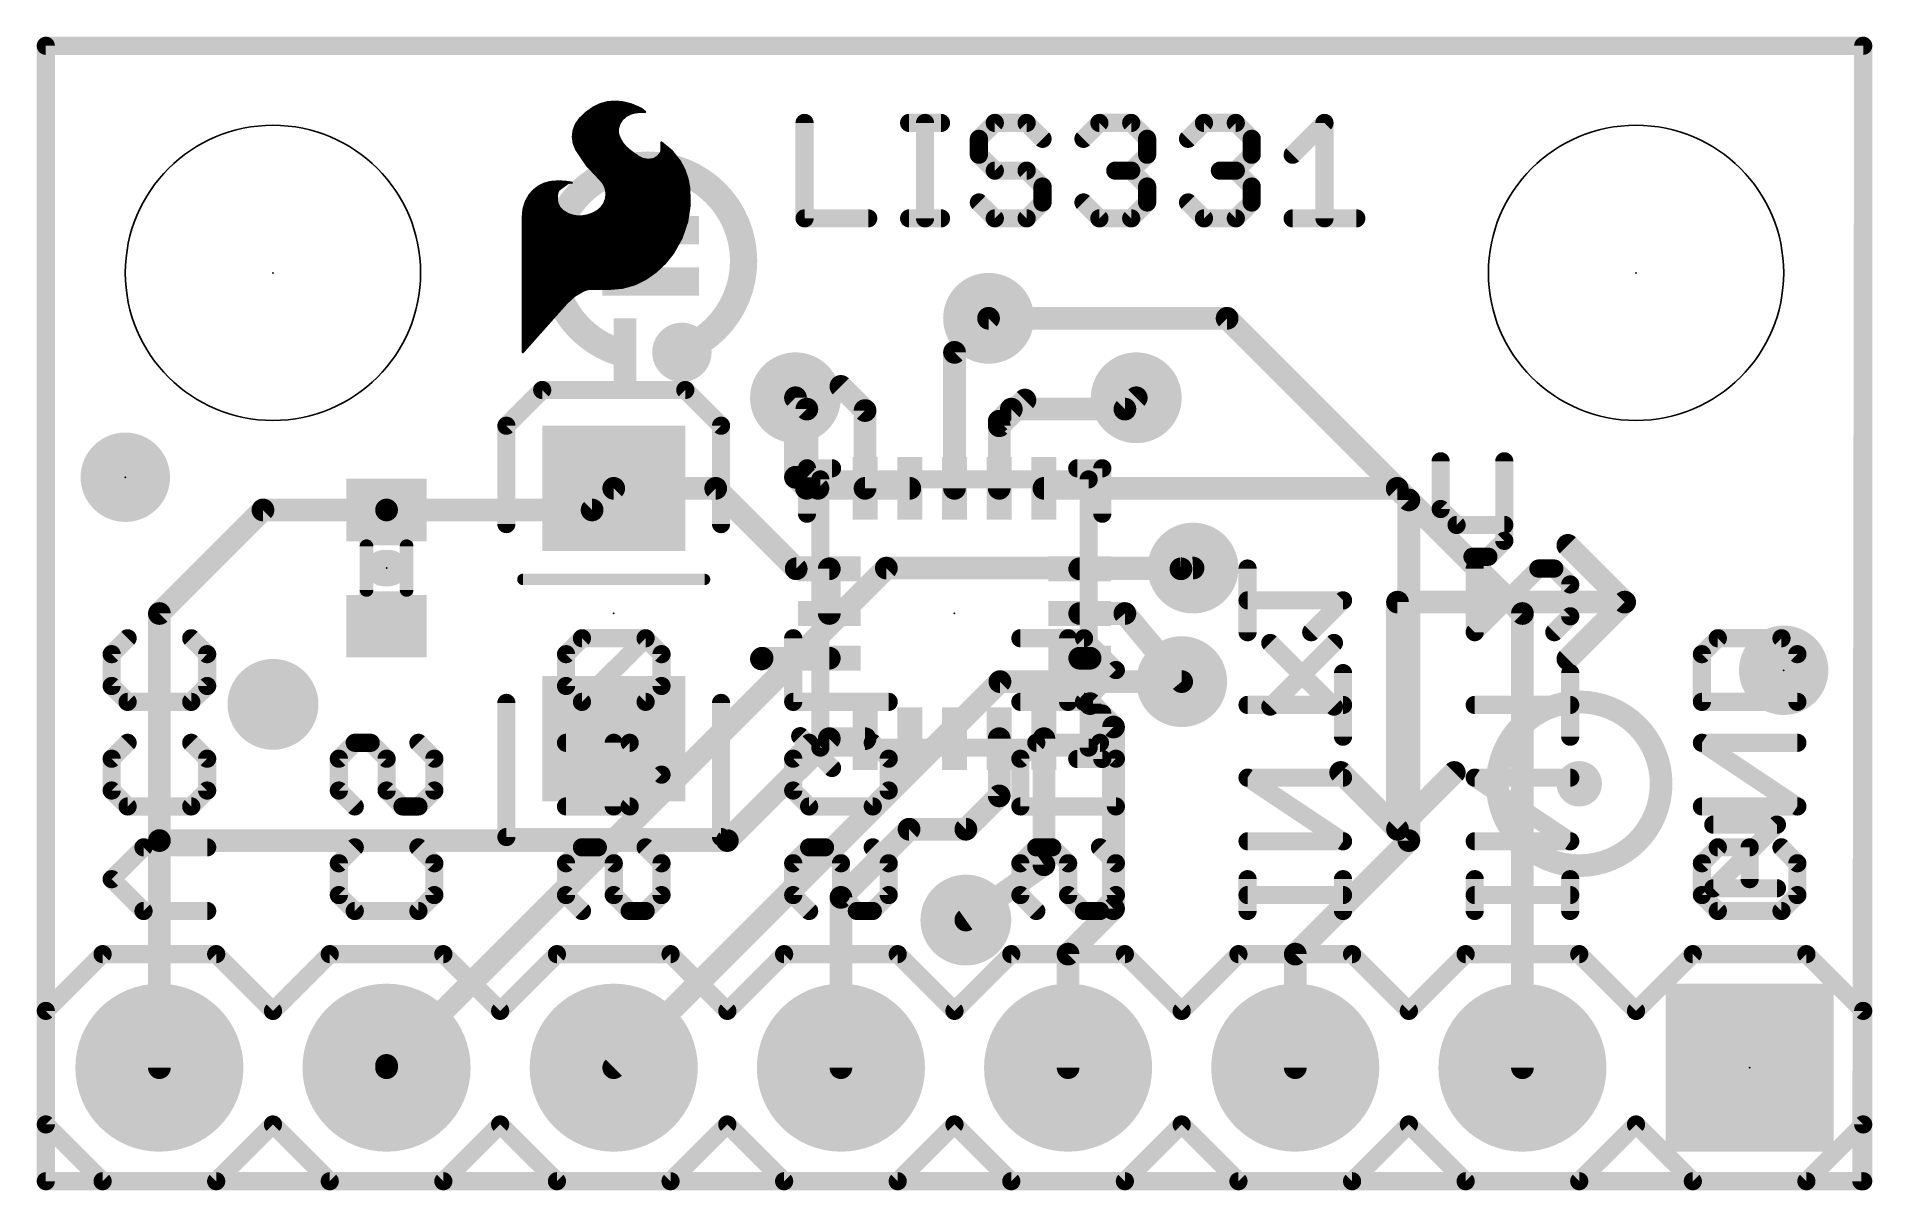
# Model space of a CAD drawing. Extents: x -0.1 to 20.4, y -0.1 to 12.8.
import ezdxf

# ---------------------------------------------------------------- set-up
doc = ezdxf.new("R2010")
doc.units = 0
for name, color, linetype in [('1', 12, 'CONTINUOUS'), ('16', 132, 'CONTINUOUS'), ('17', 110, 'CONTINUOUS'), ('18', 110, 'CONTINUOUS'), ('20', 53, 'CONTINUOUS'), ('21', 41, 'CONTINUOUS'), ('22', 40, 'CONTINUOUS'), ('23', 53, 'CONTINUOUS'), ('24', 53, 'CONTINUOUS'), ('51', 53, 'CONTINUOUS')]:
    doc.layers.add(name, color=color, linetype=linetype)

# ---------------------------------------------------------------- blocks, each defined once
blk = doc.blocks.new('RECT')
blk.add_solid([(-0.5, -0.5), (0.5, -0.5), (-0.5, 0.5), (0.5, 0.5)])
blk = doc.blocks.new('SQUAREP')
blk.add_solid([(-0.5, -0.5), (0.5, -0.5), (-0.5, 0.5), (0.5, 0.5)])
blk = doc.blocks.new('ROUNDP')
at = {"const_width": 0.5}
blk.add_lwpolyline([(0, -0.25, 1), (0, 0.25, 1), (0, -0.25)], format="xyb", dxfattribs=at)
blk = doc.blocks.new('PIE')
at = {"const_width": 0.5}
blk.add_lwpolyline([(0, -0.25, 1), (0, 0.25, 1), (0, -0.25)], format="xyb", dxfattribs=at)
blk = doc.blocks.new('ROUNDV')
at = {"const_width": 0.5}
blk.add_lwpolyline([(0, -0.25, 1), (0, 0.25, 1), (0, -0.25)], format="xyb", dxfattribs=at)

msp = doc.modelspace()

# ---------------------------------------------------------------- linework, layer by layer
at = {"layer": '1'}
for points, const_width in [([(0, 12.7), (0, 0)], 0.2032), ([(20.32, 12.7), (0, 12.7)], 0.2032), ([(20.32, 0), (20.32, 12.7)], 0.2032), ([(10.541, 9.652), (10.16, 9.271)], 0.254), ([(10.16, 9.271), (10.16, 7.75)], 0.254), ([(8.382, 7.874), (8.382, 8.763)], 0.254), ([(8.382, 8.763), (8.509, 8.636)], 0.254), ([(9.16, 8.62), (8.89, 8.89)], 0.254), ([(10.66, 8.4502), (10.9474, 8.7376)], 0.254), ([(12.065, 8.636), (12.192, 8.763)], 0.254), ([(8.509, 7.874), (8.509, 8.636)], 0.254), ([(9.16, 7.75), (9.16, 8.62)], 0.254), ([(10.66, 8.501), (10.795, 8.636)], 0.254), ([(10.66, 7.75), (10.66, 8.501)], 0.254), ([(10.795, 8.636), (12.065, 8.636)], 0.254), ([(10.66, 7.75), (10.66, 8.4502)], 0.254), ([(6.108, 7.508), (6.35, 7.75)], 0.254), ([(6.35, 7.75), (7.49, 7.75)], 0.254), ([(7.49, 7.75), (8.39, 6.85)], 0.254), ([(8.506, 7.75), (8.382, 7.874)], 0.254), ([(9.66, 7.75), (8.506, 7.75)], 0.254), ([(8.633, 7.75), (8.509, 7.874)], 0.254), ([(9.66, 7.75), (8.633, 7.75)], 0.254), ([(9.66, 7.75), (9.16, 7.75)], 0.254), ([(15.11, 7.75), (11.16, 7.75)], 0.254), ([(16.51, 6.35), (15.11, 7.75)], 0.254), ([(1.27, 6.35), (2.428, 7.508)], 0.254), ([(2.428, 7.508), (3.81, 7.508)], 0.254), ([(3.81, 7.508), (6.108, 7.508)], 0.254), ([(12.827, 6.858), (12.692, 6.85)], 0.254), ([(8.39, 6.85), (8.76, 6.85)], 0.254), ([(8.76, 6.85), (8.76, 6.35)], 0.254), ([(12.692, 6.85), (11.56, 6.85)], 0.254), ([(1.27, 3.81), (1.27, 6.35)], 0.254), ([(12.065, 6.35), (11.56, 6.35)], 0.254), ([(12.7, 5.588), (12.065, 6.35)], 0.254), ([(16.51, 1.27), (16.51, 6.35)], 0.254), ([(8.009, 5.85), (8.001, 5.842)], 0.254), ([(8.76, 5.85), (8.009, 5.85)], 0.254), ([(11.676, 5.85), (11.56, 5.85)], 0.254), ([(11.676, 5.342), (11.676, 5.85)], 0.254), ([(11.938, 5.08), (11.676, 5.342)], 0.254), ([(11.938, 3.048), (11.938, 5.08)], 0.254), ([(7.62, 3.81), (8.76, 4.95)], 0.254), ([(8.76, 4.95), (9.16, 4.95)], 0.254), ([(10.66, 4.31), (10.66, 4.95)], 0.254), ([(11.16, 4.95), (11.16, 3.54)], 0.254), ([(10.287, 3.937), (10.66, 4.31)], 0.254), ([(1.27, 1.27), (1.27, 3.81)], 0.254), ([(1.27, 3.81), (7.62, 3.81)], 0.254), ([(8.89, 3.175), (9.652, 3.937)], 0.254), ([(9.652, 3.937), (10.287, 3.937)], 0.254), ([(11.16, 3.54), (10.287, 2.921)], 0.254), ([(8.89, 1.27), (8.89, 3.175)], 0.254), ([(11.43, 2.54), (11.938, 3.048)], 0.254), ([(11.43, 1.27), (11.43, 2.54)], 0.254), ([(0, 0), (20.32, 0)], 0.2032)]:
    msp.add_lwpolyline(points, dxfattribs=dict(at, const_width=const_width))
for points, const_width in [([(0.0508, 12.7, 1), (-0.0508, 12.7)], 0.1016), ([(0, 12.7508, 1), (0, 12.6492)], 0.1016), ([(20.3708, 12.7, 1), (20.2692, 12.7)], 0.1016), ([(20.32, 12.6492, 1), (20.32, 12.7508)], 0.1016), ([(10.5859, 9.6071, 1), (10.4961, 9.6969)], 0.127), ([(10.2235, 9.271, 1), (10.0965, 9.271)], 0.127), ([(10.1151, 9.3159, 1), (10.2049, 9.2261)], 0.127), ([(8.4455, 8.763, 1), (8.3185, 8.763)], 0.127), ([(8.4269, 8.8079, 1), (8.3371, 8.7181)], 0.127), ([(8.9349, 8.9349, 1), (8.8451, 8.8451)], 0.127), ([(10.9923, 8.6927, 1), (10.9025, 8.7825)], 0.127), ([(12.2369, 8.7181, 1), (12.1471, 8.8079)], 0.127), ([(8.5725, 8.636, 1), (8.4455, 8.636)], 0.127), ([(8.4641, 8.5911, 1), (8.5539, 8.6809)], 0.127), ([(9.2235, 8.62, 1), (9.0965, 8.62)], 0.127), ([(9.1151, 8.5751, 1), (9.2049, 8.6649)], 0.127), ([(10.7235, 8.501, 1), (10.5965, 8.501)], 0.127), ([(10.795, 8.6995, 1), (10.795, 8.5725)], 0.127), ([(10.8399, 8.5911, 1), (10.7501, 8.6809)], 0.127), ([(12.0201, 8.6809, 1), (12.1099, 8.5911)], 0.127), ([(12.065, 8.5725, 1), (12.065, 8.6995)], 0.127), ([(10.6151, 8.5459, 1), (10.7049, 8.4561)], 0.127), ([(10.7235, 8.4502, 1), (10.5965, 8.4502)], 0.127), ([(10.6151, 8.4951, 1), (10.7049, 8.4053)], 0.127), ([(6.35, 7.8135, 1), (6.35, 7.6865)], 0.127), ([(6.3949, 7.7051, 1), (6.3051, 7.7949)], 0.127), ([(7.5349, 7.7949, 1), (7.4451, 7.7051)], 0.127), ([(7.49, 7.6865, 1), (7.49, 7.8135)], 0.127), ([(8.4269, 7.9189, 1), (8.3371, 7.8291)], 0.127), ([(8.3185, 7.874, 1), (8.4455, 7.874)], 0.127), ([(8.506, 7.8135, 1), (8.506, 7.6865)], 0.127), ([(8.5539, 7.9189, 1), (8.4641, 7.8291)], 0.127), ([(8.4455, 7.874, 1), (8.5725, 7.874)], 0.127), ([(8.4611, 7.7051, 1), (8.5509, 7.7949)], 0.127), ([(8.633, 7.8135, 1), (8.633, 7.6865)], 0.127), ([(8.5881, 7.7051, 1), (8.6779, 7.7949)], 0.127), ([(9.16, 7.8135, 1), (9.16, 7.6865)], 0.127), ([(9.0965, 7.75, 1), (9.2235, 7.75)], 0.127), ([(9.66, 7.6865, 1), (9.66, 7.8135)], 0.127), ([(9.66, 7.6865, 1), (9.66, 7.8135)], 0.127), ([(9.66, 7.6865, 1), (9.66, 7.8135)], 0.127), ([(10.0965, 7.75, 1), (10.2235, 7.75)], 0.127), ([(10.5965, 7.75, 1), (10.7235, 7.75)], 0.127), ([(10.5965, 7.75, 1), (10.7235, 7.75)], 0.127), ([(11.16, 7.8135, 1), (11.16, 7.6865)], 0.127), ([(15.1549, 7.7949, 1), (15.0651, 7.7051)], 0.127), ([(15.11, 7.6865, 1), (15.11, 7.8135)], 0.127), ([(2.428, 7.5715, 1), (2.428, 7.4445)], 0.127), ([(2.4729, 7.4631, 1), (2.3831, 7.5529)], 0.127), ([(3.81, 7.5715, 1), (3.81, 7.4445)], 0.127), ([(3.81, 7.4445, 1), (3.81, 7.5715)], 0.127), ([(6.0631, 7.5529, 1), (6.1529, 7.4631)], 0.127), ([(6.108, 7.4445, 1), (6.108, 7.5715)], 0.127), ([(12.8308, 6.7946, 1), (12.8232, 6.9214)], 0.127), ([(8.39, 6.9135, 1), (8.39, 6.7865)], 0.127), ([(8.3451, 6.8051, 1), (8.4349, 6.8949)], 0.127), ([(8.8235, 6.85, 1), (8.6965, 6.85)], 0.127), ([(8.76, 6.7865, 1), (8.76, 6.9135)], 0.127), ([(11.56, 6.9135, 1), (11.56, 6.7865)], 0.127), ([(12.6882, 6.9134, 1), (12.6958, 6.7866)], 0.127), ([(12.692, 6.7865, 1), (12.692, 6.9135)], 0.127), ([(1.3335, 6.35, 1), (1.2065, 6.35)], 0.127), ([(1.2251, 6.3949, 1), (1.3149, 6.3051)], 0.127), ([(8.6965, 6.35, 1), (8.8235, 6.35)], 0.127), ([(11.56, 6.4135, 1), (11.56, 6.2865)], 0.127), ([(12.1138, 6.3907, 1), (12.0162, 6.3093)], 0.127), ([(12.065, 6.2865, 1), (12.065, 6.4135)], 0.127), ([(16.5735, 6.35, 1), (16.4465, 6.35)], 0.127), ([(16.4651, 6.3051, 1), (16.5549, 6.3949)], 0.127), ([(8.009, 5.9135, 1), (8.009, 5.7865)], 0.127), ([(8.0539, 5.8051, 1), (7.9641, 5.8949)], 0.127), ([(8.76, 5.7865, 1), (8.76, 5.9135)], 0.127), ([(11.56, 5.9135, 1), (11.56, 5.7865)], 0.127), ([(11.7395, 5.85, 1), (11.6125, 5.85)], 0.127), ([(11.676, 5.7865, 1), (11.676, 5.9135)], 0.127), ([(7.9561, 5.8869, 1), (8.0459, 5.7971)], 0.127), ([(12.6512, 5.5473, 1), (12.7488, 5.6287)], 0.127), ([(11.7209, 5.3869, 1), (11.6311, 5.2971)], 0.127), ([(11.6125, 5.342, 1), (11.7395, 5.342)], 0.127), ([(12.0015, 5.08, 1), (11.8745, 5.08)], 0.127), ([(11.8931, 5.0351, 1), (11.9829, 5.1249)], 0.127), ([(8.76, 5.0135, 1), (8.76, 4.8865)], 0.127), ([(8.8049, 4.9051, 1), (8.7151, 4.9949)], 0.127), ([(9.16, 4.8865, 1), (9.16, 5.0135)], 0.127), ([(10.7235, 4.95, 1), (10.5965, 4.95)], 0.127), ([(11.2235, 4.95, 1), (11.0965, 4.95)], 0.127), ([(10.5965, 4.31, 1), (10.7235, 4.31)], 0.127), ([(10.7049, 4.2651, 1), (10.6151, 4.3549)], 0.127), ([(1.3335, 3.81, 1), (1.2065, 3.81)], 0.127), ([(1.27, 3.8735, 1), (1.27, 3.7465)], 0.127), ([(7.5751, 3.8549, 1), (7.6649, 3.7651)], 0.127), ([(7.62, 3.7465, 1), (7.62, 3.8735)], 0.127), ([(9.652, 4.0005, 1), (9.652, 3.8735)], 0.127), ([(9.6969, 3.8921, 1), (9.6071, 3.9819)], 0.127), ([(10.2421, 3.9819, 1), (10.3319, 3.8921)], 0.127), ([(10.287, 3.8735, 1), (10.287, 4.0005)], 0.127), ([(1.2065, 3.81, 1), (1.3335, 3.81)], 0.127), ([(11.0965, 3.54, 1), (11.2235, 3.54)], 0.127), ([(11.1967, 3.4882, 1), (11.1233, 3.5918)], 0.127), ([(8.9535, 3.175, 1), (8.8265, 3.175)], 0.127), ([(8.8451, 3.2199, 1), (8.9349, 3.1301)], 0.127), ([(11.8745, 3.048, 1), (12.0015, 3.048)], 0.127), ([(11.9829, 3.0031, 1), (11.8931, 3.0929)], 0.127), ([(10.2503, 2.9728, 1), (10.3237, 2.8692)], 0.127), ([(11.4935, 2.54, 1), (11.3665, 2.54)], 0.127), ([(11.3851, 2.5849, 1), (11.4749, 2.4951)], 0.127), ([(1.2065, 1.27, 1), (1.3335, 1.27)], 0.127), ([(8.8265, 1.27, 1), (8.9535, 1.27)], 0.127), ([(11.3665, 1.27, 1), (11.4935, 1.27)], 0.127), ([(16.4465, 1.27, 1), (16.5735, 1.27)], 0.127), ([(0, 0.0508, 1), (0, -0.0508)], 0.1016), ([(-0.0508, 0, 1), (0.0508, 0)], 0.1016), ([(20.2692, 0, 1), (20.3708, 0)], 0.1016), ([(20.32, -0.0508, 1), (20.32, 0.0508)], 0.1016)]:
    msp.add_lwpolyline(points, format="xyb", dxfattribs=dict(at, const_width=const_width))
at = {"layer": '16'}
for points, const_width in [([(0, 12.7), (0, 0)], 0.2032), ([(20.32, 12.7), (0, 12.7)], 0.2032), ([(20.32, 0), (20.32, 12.7)], 0.2032), ([(13.208, 9.652), (10.541, 9.652)], 0.254), ([(15.24, 7.62), (13.208, 9.652)], 0.254), ([(15.24, 3.81), (15.24, 7.62)], 0.254), ([(3.81, 1.27), (9.398, 6.858)], 0.254), ([(9.398, 6.858), (12.827, 6.858)], 0.254), ([(6.35, 1.27), (10.668, 5.588)], 0.254), ([(10.668, 5.588), (12.7, 5.588)], 0.254), ([(13.97, 2.54), (15.24, 3.81)], 0.254), ([(13.97, 1.27), (13.97, 2.54)], 0.254), ([(3.81, 1.27), (3.81, 1.2954)], 0.254), ([(0, 0), (20.32, 0)], 0.2032)]:
    msp.add_lwpolyline(points, dxfattribs=dict(at, const_width=const_width))
for points, const_width in [([(0.0508, 12.7, 1), (-0.0508, 12.7)], 0.1016), ([(0, 12.7508, 1), (0, 12.6492)], 0.1016), ([(20.3708, 12.7, 1), (20.2692, 12.7)], 0.1016), ([(20.32, 12.6492, 1), (20.32, 12.7508)], 0.1016), ([(10.541, 9.7155, 1), (10.541, 9.5885)], 0.127), ([(13.2529, 9.6969, 1), (13.1631, 9.6071)], 0.127), ([(13.208, 9.5885, 1), (13.208, 9.7155)], 0.127), ([(15.3035, 7.62, 1), (15.1765, 7.62)], 0.127), ([(15.1951, 7.5751, 1), (15.2849, 7.6649)], 0.127), ([(9.398, 6.9215, 1), (9.398, 6.7945)], 0.127), ([(9.4429, 6.8131, 1), (9.3531, 6.9029)], 0.127), ([(12.827, 6.7945, 1), (12.827, 6.9215)], 0.127), ([(10.668, 5.6515, 1), (10.668, 5.5245)], 0.127), ([(10.7129, 5.5431, 1), (10.6231, 5.6329)], 0.127), ([(12.7, 5.5245, 1), (12.7, 5.6515)], 0.127), ([(15.2849, 3.7651, 1), (15.1951, 3.8549)], 0.127), ([(15.1765, 3.81, 1), (15.3035, 3.81)], 0.127), ([(14.0335, 2.54, 1), (13.9065, 2.54)], 0.127), ([(13.9251, 2.5849, 1), (14.0149, 2.4951)], 0.127), ([(3.8735, 1.2954, 1), (3.7465, 1.2954)], 0.127), ([(3.7651, 1.3149, 1), (3.8549, 1.2251)], 0.127), ([(3.7465, 1.27, 1), (3.8735, 1.27)], 0.127), ([(6.3051, 1.3149, 1), (6.3949, 1.2251)], 0.127), ([(13.9065, 1.27, 1), (14.0335, 1.27)], 0.127), ([(0, 0.0508, 1), (0, -0.0508)], 0.1016), ([(-0.0508, 0, 1), (0.0508, 0)], 0.1016), ([(20.2692, 0, 1), (20.3708, 0)], 0.1016), ([(20.32, -0.0508, 1), (20.32, 0.0508)], 0.1016)]:
    msp.add_lwpolyline(points, format="xyb", dxfattribs=dict(at, const_width=const_width))
at = {"layer": '20', "const_width": 0.2032}
for points in [[(20.32, 12.7), (0, 12.7)], [(0, 12.7), (0, 0)], [(20.3, 0), (20.32, 12.7)], [(0, 0), (20.3, 0)]]:
    msp.add_lwpolyline(points, dxfattribs=at)
at = {"layer": '20', "const_width": 0.1016}
for points in [[(0, 12.7508, 1), (0, 12.6492)], [(0.0508, 12.7, 1), (-0.0508, 12.7)], [(20.3708, 12.6999, 1), (20.2692, 12.7001)], [(20.32, 12.6492, 1), (20.32, 12.7508)], [(0, 0.0508, 1), (0, -0.0508)], [(-0.0508, 0, 1), (0.0508, 0)], [(20.2492, 0.0001, 1), (20.3508, -0.0001)], [(20.3, -0.0508, 1), (20.3, 0.0508)]]:
    msp.add_lwpolyline(points, format="xyb", dxfattribs=at)
at = {"layer": '20'}
for centre in [(2.54, 10.16), (17.78, 10.16)]:
    msp.add_circle(centre, 1.651, dxfattribs=at)
at = {"layer": '21'}
for points, const_width in [([(6.0412, 11.9506), (5.9716, 11.8847)], 0.0254), ([(6.0011, 11.9126), (6.4837, 11.9126)], 0.0254), ([(6.0279, 11.938), (6.5308, 11.938)], 0.0254), ([(6.1189, 12.0066), (6.0412, 11.9506)], 0.0254), ([(6.059, 11.9634), (6.698, 11.9634)], 0.0254), ([(6.0942, 11.9888), (6.6654, 11.9888)], 0.0254), ([(6.1969, 12.0454), (6.1189, 12.0066)], 0.0254), ([(6.1342, 12.0142), (6.6157, 12.0142)], 0.0254), ([(6.1852, 12.0396), (6.5571, 12.0396)], 0.0254), ([(6.2809, 12.0686), (6.1969, 12.0454)], 0.0254), ([(6.268, 12.065), (6.4644, 12.065)], 0.0254), ([(6.3678, 12.0752), (6.2809, 12.0686)], 0.0254), ([(6.4579, 12.0667), (6.3678, 12.0752)], 0.0254), ([(6.4427, 11.8743), (6.4847, 11.9135)], 0.0254), ([(6.5456, 12.0447), (6.4579, 12.0667)], 0.0254), ([(6.4847, 11.9135), (6.5355, 11.9405)], 0.0254), ([(6.5355, 11.9405), (6.5867, 11.955)], 0.0254), ([(6.5685, 12.0345), (6.5456, 12.0447)], 0.0254), ([(6.6041, 12.0193), (6.5685, 12.0345)], 0.0254), ([(6.5867, 11.955), (6.6396, 11.9609)], 0.0254), ([(6.6545, 11.9972), (6.6041, 12.0193)], 0.0254), ([(6.6396, 11.9609), (6.7006, 11.9609)], 0.0254), ([(6.698, 11.9634), (6.6545, 11.9972)], 0.0254), ([(6.7005, 11.9609), (6.698, 11.9634)], 0.0254), ([(6.7006, 11.9609), (6.7005, 11.9609)], 0.0254), ([(8.4836, 11.8373), (8.4836, 10.7696)], 0.2032), ([(9.653, 11.8373), (10.0089, 11.8373)], 0.2032), ([(9.8309, 10.7696), (9.8309, 11.8373)], 0.2032), ([(10.6105, 11.8373), (10.4326, 11.6594)], 0.2032), ([(10.9665, 11.8373), (10.6105, 11.8373)], 0.2032), ([(11.1444, 11.6594), (10.9665, 11.8373)], 0.2032), ([(11.602, 11.6594), (11.7799, 11.8373)], 0.2032), ([(11.7799, 11.8373), (12.1358, 11.8373)], 0.2032), ([(12.1358, 11.8373), (12.3138, 11.6594)], 0.2032), ([(12.7714, 11.6594), (12.9493, 11.8373)], 0.2032), ([(12.9493, 11.8373), (13.3052, 11.8373)], 0.2032), ([(13.3052, 11.8373), (13.4832, 11.6594)], 0.2032), ([(13.9408, 11.4814), (14.2967, 11.8373)], 0.2032), ([(14.2967, 11.8373), (14.2967, 10.7696)], 0.2032), ([(5.9017, 11.7551), (5.8931, 11.6814)], 0.0254), ([(5.8964, 11.7094), (6.3999, 11.7094)], 0.0254), ([(5.8993, 11.7348), (6.3948, 11.7348)], 0.0254), ([(5.9285, 11.8243), (5.9017, 11.7551)], 0.0254), ([(5.9037, 11.7602), (6.3954, 11.7602)], 0.0254), ([(5.9135, 11.7856), (6.4004, 11.7856)], 0.0254), ([(5.9233, 11.811), (6.408, 11.811)], 0.0254), ([(5.9716, 11.8847), (5.9285, 11.8243)], 0.0254), ([(5.9371, 11.8364), (6.4192, 11.8364)], 0.0254), ([(5.9552, 11.8618), (6.435, 11.8618)], 0.0254), ([(5.9742, 11.8872), (6.4566, 11.8872)], 0.0254), ([(6.3944, 11.737), (6.3958, 11.7704)], 0.0254), ([(6.4009, 11.7043), (6.3944, 11.737)], 0.0254), ([(6.3958, 11.7704), (6.4124, 11.8254)], 0.0254), ([(6.4224, 11.6528), (6.4009, 11.7043)], 0.0254), ([(6.4124, 11.8254), (6.4427, 11.8743)], 0.0254), ([(10.4326, 11.6594), (10.4326, 11.4814)], 0.2032), ([(12.3138, 11.6594), (12.3138, 11.4814)], 0.2032), ([(13.4832, 11.6594), (13.4832, 11.4814)], 0.2032), ([(5.8931, 11.6814), (5.903, 11.6079)], 0.0254), ([(5.8934, 11.684), (6.4094, 11.684)], 0.0254), ([(5.8962, 11.6586), (6.42, 11.6586)], 0.0254), ([(5.8996, 11.6332), (6.4345, 11.6332)], 0.0254), ([(5.903, 11.6079), (5.931, 11.5392)], 0.0254), ([(5.9031, 11.6078), (6.4502, 11.6078)], 0.0254), ([(5.9134, 11.5824), (6.4713, 11.5824)], 0.0254), ([(5.9238, 11.557), (6.4949, 11.557)], 0.0254), ([(5.931, 11.5392), (6.0496, 11.3634)], 0.0254), ([(5.9361, 11.5316), (6.5245, 11.5316)], 0.0254), ([(5.9533, 11.5062), (6.5585, 11.5062)], 0.0254), ([(5.9704, 11.4808), (6.5937, 11.4808)], 0.0254), ([(6.4517, 11.6053), (6.4224, 11.6528)], 0.0254), ([(6.488, 11.5629), (6.4517, 11.6053)], 0.0254), ([(6.5304, 11.5265), (6.488, 11.5629)], 0.0254), ([(6.6218, 11.4605), (6.5304, 11.5265)], 0.0254), ([(6.8758, 11.5011), (6.8462, 11.4644)], 0.0254), ([(6.8594, 11.4808), (7.032, 11.4808)], 0.0254), ([(6.8815, 11.5146), (6.8758, 11.5011)], 0.0254), ([(6.878, 11.5062), (7.0118, 11.5062)], 0.0254), ([(6.8835, 11.5291), (6.8815, 11.5146)], 0.0254), ([(6.9961, 11.5259), (6.8835, 11.618)], 0.0254), ([(6.8835, 11.618), (6.8835, 11.5291)], 0.0254), ([(6.8835, 11.6078), (6.896, 11.6078)], 0.0254), ([(6.8835, 11.5824), (6.927, 11.5824)], 0.0254), ([(6.8835, 11.557), (6.9581, 11.557)], 0.0254), ([(6.8835, 11.5316), (6.9891, 11.5316)], 0.0254), ([(7.0867, 11.4122), (6.9961, 11.5259)], 0.0254), ([(10.4326, 11.4814), (10.6105, 11.3035)], 0.2032), ([(12.3138, 11.4814), (12.1358, 11.3035)], 0.2032), ([(13.4832, 11.4814), (13.3052, 11.3035)], 0.2032), ([(5.9875, 11.4554), (6.6318, 11.4554)], 0.0254), ([(6.0047, 11.43), (6.6964, 11.43)], 0.0254), ([(6.0218, 11.4046), (7.0908, 11.4046)], 0.0254), ([(6.0389, 11.3792), (7.1044, 11.3792)], 0.0254), ([(6.0496, 11.3634), (6.1951, 11.209)], 0.0254), ([(6.0586, 11.3538), (7.1181, 11.3538)], 0.0254), ([(6.0826, 11.3284), (7.1317, 11.3284)], 0.0254), ([(6.1065, 11.303), (7.1425, 11.303)], 0.0254), ([(6.1304, 11.2776), (7.1516, 11.2776)], 0.0254), ([(6.6731, 11.4343), (6.6218, 11.4605)], 0.0254), ([(6.7297, 11.4239), (6.6731, 11.4343)], 0.0254), ([(6.7869, 11.43), (6.7297, 11.4239)], 0.0254), ([(6.8073, 11.4376), (6.7869, 11.43)], 0.0254), ([(6.7869, 11.43), (7.0725, 11.43)], 0.0254), ([(6.8462, 11.4644), (6.8073, 11.4376)], 0.0254), ([(6.8331, 11.4554), (7.0523, 11.4554)], 0.0254), ([(7.1368, 11.3188), (7.0867, 11.4122)], 0.0254), ([(7.1726, 11.219), (7.1368, 11.3188)], 0.0254), ([(10.6105, 11.3035), (10.9665, 11.3035)], 0.2032), ([(10.9665, 11.3035), (11.1444, 11.1255)], 0.2032), ([(12.1358, 11.3035), (11.9579, 11.3035)], 0.2032), ([(12.1358, 11.3035), (12.3138, 11.1255)], 0.2032), ([(13.3052, 11.3035), (13.1273, 11.3035)], 0.2032), ([(13.3052, 11.3035), (13.4832, 11.1255)], 0.2032), ([(5.4522, 11.0811), (5.4052, 11.0261)], 0.0254), ([(5.4465, 11.0744), (5.7267, 11.0744)], 0.0254), ([(5.5092, 11.1255), (5.4522, 11.0811)], 0.0254), ([(5.4762, 11.0998), (5.7489, 11.0998)], 0.0254), ([(5.5088, 11.1252), (5.7839, 11.1252)], 0.0254), ([(5.574, 11.1576), (5.5092, 11.1255)], 0.0254), ([(5.5599, 11.1506), (5.8189, 11.1506)], 0.0254), ([(5.6439, 11.176), (5.574, 11.1576)], 0.0254), ([(5.7379, 11.1834), (5.6439, 11.176)], 0.0254), ([(5.6439, 11.176), (5.8319, 11.176)], 0.0254), ([(5.7227, 11.0668), (5.7317, 11.0839)], 0.0254), ([(5.7317, 11.0839), (5.7455, 11.0973)], 0.0254), ([(5.8319, 11.176), (5.7379, 11.1834)], 0.0254), ([(5.7455, 11.0973), (5.8294, 11.1582)], 0.0254), ([(5.8294, 11.1582), (5.8451, 11.1666)], 0.0254), ([(5.8802, 11.1684), (5.8319, 11.176)], 0.0254), ([(5.8451, 11.1666), (5.8625, 11.1701)], 0.0254), ([(5.8625, 11.1701), (5.8802, 11.1684)], 0.0254), ([(6.1544, 11.2522), (7.1607, 11.2522)], 0.0254), ([(6.1783, 11.2268), (7.1698, 11.2268)], 0.0254), ([(6.1951, 11.209), (6.2334, 11.1641)], 0.0254), ([(6.2016, 11.2014), (7.1761, 11.2014)], 0.0254), ([(6.2232, 11.176), (7.1812, 11.176)], 0.0254), ([(6.2334, 11.1641), (6.2589, 11.1108)], 0.0254), ([(6.2399, 11.1506), (7.1862, 11.1506)], 0.0254), ([(6.252, 11.1252), (7.1913, 11.1252)], 0.0254), ([(6.2589, 11.1108), (6.2696, 11.0527)], 0.0254), ([(6.2609, 11.0998), (7.1938, 11.0998)], 0.0254), ([(6.2656, 11.0744), (7.1946, 11.0744)], 0.0254), ([(7.1933, 11.115), (7.1726, 11.219)], 0.0254), ([(7.1993, 10.9222), (7.1933, 11.115)], 0.0254), ([(11.1444, 11.1255), (11.1444, 10.9475)], 0.2032), ([(12.3138, 11.1255), (12.3138, 10.9475)], 0.2032), ([(13.4832, 11.1255), (13.4832, 10.9475)], 0.2032), ([(5.3411, 10.873), (5.3341, 10.7899)], 0.0254), ([(5.3409, 10.8712), (5.7617, 10.8712)], 0.0254), ([(5.3651, 10.9529), (5.3411, 10.873)], 0.0254), ([(5.3481, 10.8966), (5.7409, 10.8966)], 0.0254), ([(5.3558, 10.922), (5.7279, 10.922)], 0.0254), ([(5.3634, 10.9474), (5.7193, 10.9474)], 0.0254), ([(5.4052, 11.0261), (5.3651, 10.9529)], 0.0254), ([(5.376, 10.9728), (5.7136, 10.9728)], 0.0254), ([(5.3899, 10.9982), (5.7128, 10.9982)], 0.0254), ([(5.4038, 11.0236), (5.7131, 11.0236)], 0.0254), ([(5.4248, 11.049), (5.7187, 11.049)], 0.0254), ([(5.7128, 11.0223), (5.7227, 11.0668)], 0.0254), ([(5.7128, 10.9767), (5.7128, 11.0223)], 0.0254), ([(5.7227, 10.9322), (5.7128, 10.9767)], 0.0254), ([(5.7449, 10.8887), (5.7227, 10.9322)], 0.0254), ([(5.7786, 10.8534), (5.7449, 10.8887)], 0.0254), ([(6.212, 10.8894), (6.1672, 10.8509)], 0.0254), ([(6.1909, 10.8712), (7.1916, 10.8712)], 0.0254), ([(6.2454, 10.9381), (6.212, 10.8894)], 0.0254), ([(6.217, 10.8966), (7.1955, 10.8966)], 0.0254), ([(6.2344, 10.922), (7.1993, 10.922)], 0.0254), ([(6.265, 10.9938), (6.2454, 10.9381)], 0.0254), ([(6.2487, 10.9474), (7.1985, 10.9474)], 0.0254), ([(6.2576, 10.9728), (7.1978, 10.9728)], 0.0254), ([(6.2696, 11.0527), (6.265, 10.9938)], 0.0254), ([(6.2654, 10.9982), (7.197, 10.9982)], 0.0254), ([(6.2674, 11.0236), (7.1962, 11.0236)], 0.0254), ([(6.2694, 11.049), (7.1954, 11.049)], 0.0254), ([(7.1705, 10.7315), (7.1993, 10.9222)], 0.0254), ([(10.6105, 10.7696), (10.4326, 10.9475)], 0.2032), ([(11.1444, 10.9475), (10.9665, 10.7696)], 0.2032), ([(11.7799, 10.7696), (11.602, 10.9475)], 0.2032), ([(12.3138, 10.9475), (12.1358, 10.7696)], 0.2032), ([(12.9493, 10.7696), (12.7714, 10.9475)], 0.2032), ([(13.4832, 10.9475), (13.3052, 10.7696)], 0.2032), ([(5.3341, 10.7899), (5.3341, 9.2735)], 0.0254), ([(5.3341, 10.7696), (7.1762, 10.7696)], 0.0254), ([(5.3341, 10.7442), (7.1724, 10.7442)], 0.0254), ([(5.3341, 10.7188), (7.1661, 10.7188)], 0.0254), ([(5.3341, 10.6934), (7.1574, 10.6934)], 0.0254), ([(5.3341, 10.668), (7.1486, 10.668)], 0.0254), ([(5.3345, 10.795), (5.9082, 10.795)], 0.0254), ([(5.3367, 10.8204), (5.8334, 10.8204)], 0.0254), ([(5.3388, 10.8458), (5.7912, 10.8458)], 0.0254), ([(5.842, 10.8152), (5.7786, 10.8534)], 0.0254), ([(5.9128, 10.7936), (5.842, 10.8152)], 0.0254), ([(5.9868, 10.7899), (5.9128, 10.7936)], 0.0254), ([(6.0501, 10.8), (5.9868, 10.7899)], 0.0254), ([(6.0188, 10.795), (7.1801, 10.795)], 0.0254), ([(6.1108, 10.8205), (6.0501, 10.8)], 0.0254), ([(6.1105, 10.8204), (7.1839, 10.8204)], 0.0254), ([(6.1672, 10.8509), (6.1108, 10.8205)], 0.0254), ([(6.1577, 10.8458), (7.1878, 10.8458)], 0.0254), ([(7.1077, 10.5491), (7.1705, 10.7315)], 0.0254), ([(8.4836, 10.7696), (9.1954, 10.7696)], 0.2032), ([(9.653, 10.7696), (10.0089, 10.7696)], 0.2032), ([(10.9665, 10.7696), (10.6105, 10.7696)], 0.2032), ([(12.1358, 10.7696), (11.7799, 10.7696)], 0.2032), ([(13.3052, 10.7696), (12.9493, 10.7696)], 0.2032), ([(13.9408, 10.7696), (14.6526, 10.7696)], 0.2032), ([(5.3341, 10.6426), (7.1399, 10.6426)], 0.0254), ([(5.3341, 10.6172), (7.1311, 10.6172)], 0.0254), ([(5.3341, 10.5918), (7.1224, 10.5918)], 0.0254), ([(5.3341, 10.5664), (7.1136, 10.5664)], 0.0254), ([(5.3341, 10.541), (7.1031, 10.541)], 0.0254), ([(5.3341, 10.5156), (7.0888, 10.5156)], 0.0254), ([(5.3341, 10.4902), (7.0745, 10.4902)], 0.0254), ([(5.3341, 10.4648), (7.0602, 10.4648)], 0.0254), ([(7.013, 10.381), (7.1077, 10.5491)], 0.0254), ([(5.3341, 10.4394), (7.0459, 10.4394)], 0.0254), ([(5.3341, 10.414), (7.0316, 10.414)], 0.0254), ([(5.3341, 10.3886), (7.0173, 10.3886)], 0.0254), ([(5.3341, 10.3632), (6.9988, 10.3632)], 0.0254), ([(5.3341, 10.3378), (6.9785, 10.3378)], 0.0254), ([(5.3341, 10.3124), (6.9582, 10.3124)], 0.0254), ([(5.3341, 10.287), (6.9379, 10.287)], 0.0254), ([(5.3341, 10.2616), (6.9153, 10.2616)], 0.0254), ([(6.8214, 10.1731), (6.9246, 10.2703)], 0.0254), ([(6.9246, 10.2703), (7.013, 10.381)], 0.0254), ([(5.3341, 10.2362), (6.8884, 10.2362)], 0.0254), ([(5.3341, 10.2108), (6.8614, 10.2108)], 0.0254), ([(5.3341, 10.1854), (6.8345, 10.1854)], 0.0254), ([(5.3341, 10.16), (6.8029, 10.16)], 0.0254), ([(5.3341, 10.1346), (6.7669, 10.1346)], 0.0254), ([(5.3341, 10.1092), (6.7309, 10.1092)], 0.0254), ([(5.3341, 10.0838), (6.6901, 10.0838)], 0.0254), ([(5.3341, 10.0584), (6.638, 10.0584)], 0.0254), ([(6.5827, 10.0314), (6.7057, 10.0914)], 0.0254), ([(6.7057, 10.0914), (6.8214, 10.1731)], 0.0254), ([(5.3341, 10.033), (6.5859, 10.033)], 0.0254), ([(5.3341, 10.0076), (6.4974, 10.0076)], 0.0254), ([(5.3341, 9.9822), (6.3145, 9.9822)], 0.0254), ([(5.3341, 9.9568), (6.0011, 9.9568)], 0.0254), ([(5.3341, 9.9314), (5.9584, 9.9314)], 0.0254), ([(5.3341, 9.906), (5.9157, 9.906)], 0.0254), ([(5.3341, 9.8806), (5.8854, 9.8806)], 0.0254), ([(5.3341, 9.8552), (5.8577, 9.8552)], 0.0254), ([(5.8217, 9.8222), (5.9085, 9.9017)], 0.0254), ([(5.9085, 9.9017), (6.0097, 9.9619)], 0.0254), ([(6.0097, 9.9619), (6.0469, 9.9754)], 0.0254), ([(6.0469, 9.9754), (6.0859, 9.9822)], 0.0254), ([(6.0859, 9.9822), (6.3145, 9.9822)], 0.0254), ([(6.3145, 9.9822), (6.4508, 9.9946)], 0.0254), ([(6.4508, 9.9946), (6.5827, 10.0314)], 0.0254), ([(5.3341, 9.8298), (5.83, 9.8298)], 0.0254), ([(5.3341, 9.2735), (5.8217, 9.8222)], 0.0254), ([(5.3341, 9.8044), (5.8059, 9.8044)], 0.0254), ([(5.3341, 9.779), (5.7833, 9.779)], 0.0254), ([(5.3341, 9.7536), (5.7607, 9.7536)], 0.0254), ([(5.3341, 9.7282), (5.7382, 9.7282)], 0.0254), ([(5.3341, 9.7028), (5.7156, 9.7028)], 0.0254), ([(5.3341, 9.6774), (5.693, 9.6774)], 0.0254), ([(5.3341, 9.652), (5.6705, 9.652)], 0.0254), ([(5.3341, 9.6266), (5.6479, 9.6266)], 0.0254), ([(5.3341, 9.6012), (5.6253, 9.6012)], 0.0254), ([(5.3341, 9.5758), (5.6027, 9.5758)], 0.0254), ([(5.3341, 9.5504), (5.5802, 9.5504)], 0.0254), ([(5.3341, 9.525), (5.5576, 9.525)], 0.0254), ([(5.3341, 9.4996), (5.535, 9.4996)], 0.0254), ([(5.3341, 9.4742), (5.5125, 9.4742)], 0.0254), ([(5.3341, 9.4488), (5.4899, 9.4488)], 0.0254), ([(5.3341, 9.4234), (5.4673, 9.4234)], 0.0254), ([(5.3341, 9.398), (5.4447, 9.398)], 0.0254), ([(5.3341, 9.3726), (5.4222, 9.3726)], 0.0254), ([(5.3341, 9.3472), (5.3996, 9.3472)], 0.0254), ([(5.3341, 9.3218), (5.377, 9.3218)], 0.0254), ([(5.3341, 9.2964), (5.3544, 9.2964)], 0.0254), ([(5.55, 8.85), (5.15, 8.45)], 0.2032), ([(7.15, 8.85), (5.55, 8.85)], 0.2032), ([(7.55, 8.45), (7.15, 8.85)], 0.2032), ([(5.15, 8.45), (5.15, 7.35)], 0.2032), ([(7.55, 7.35), (7.55, 8.45)], 0.2032), ([(8.5104, 7.4662), (8.5104, 7.9742)], 0.2032), ([(8.5104, 7.9742), (8.7906, 7.9742)], 0.2032), ([(11.5322, 7.9742), (11.8124, 7.9742)], 0.2032), ([(11.8124, 7.4662), (11.8124, 7.9742)], 0.2032), ([(15.5956, 8.0524), (15.5956, 7.5186)], 0.2032), ([(16.3074, 8.0524), (16.3074, 7.1627)], 0.2032), ([(15.5956, 7.5186), (15.7736, 7.3406)], 0.2032), ([(15.7736, 7.3406), (16.3074, 7.3406)], 0.2032), ([(16.3074, 7.1627), (16.1295, 6.9847)], 0.2032), ([(17.653, 6.477), (17.018, 7.112)], 0.254), ([(3.8405, 6.858), (3.7795, 6.858)], 0.4064), ([(16.1295, 6.9847), (15.9515, 6.9847)], 0.2032), ([(5.334, 6.731), (7.366, 6.731)], 0.127), ([(15.113, 6.477), (15.113, 3.937)], 0.254), ([(15.113, 6.477), (17.653, 6.477)], 0.254), ([(17.018, 5.842), (17.653, 6.477)], 0.254), ([(13.6906, 6.0204), (14.4024, 5.3086)], 0.2032), ([(13.6906, 5.3086), (14.4024, 6.0204)], 0.2032), ([(5.15, 3.85), (5.15, 5.35)], 0.2032), ([(7.55, 5.35), (7.55, 3.85)], 0.2032), ([(11.8124, 4.723), (11.8124, 5.231)], 0.2032), ([(8.7906, 4.6222), (8.435, 4.9778)], 0.2032), ([(11.5322, 4.723), (11.8124, 4.723)], 0.2032), ([(14.478, 4.572), (15.113, 3.937)], 0.254), ([(15.113, 3.937), (15.748, 4.572)], 0.254), ([(7.55, 3.85), (5.15, 3.85)], 0.2032), ([(18.6436, 3.9884), (19.3554, 3.9884)], 0.2032), ([(19.3554, 3.9884), (18.6436, 3.2766)], 0.2032), ([(18.6436, 3.2766), (19.3554, 3.2766)], 0.2032), ([(0, 1.905), (0.635, 2.54)], 0.2032), ([(0.635, 2.54), (1.905, 2.54)], 0.2032), ([(2.54, 1.905), (1.905, 2.54)], 0.2032), ([(2.54, 1.905), (3.175, 2.54)], 0.2032), ([(3.175, 2.54), (4.445, 2.54)], 0.2032), ([(5.08, 1.905), (4.445, 2.54)], 0.2032), ([(5.08, 1.905), (5.715, 2.54)], 0.2032), ([(5.715, 2.54), (6.985, 2.54)], 0.2032), ([(6.985, 2.54), (7.62, 1.905)], 0.2032), ([(7.62, 1.905), (8.255, 2.54)], 0.2032), ([(8.255, 2.54), (9.525, 2.54)], 0.2032), ([(9.525, 2.54), (10.16, 1.905)], 0.2032), ([(10.16, 1.905), (10.795, 2.54)], 0.2032), ([(10.795, 2.54), (12.065, 2.54)], 0.2032), ([(12.7, 1.905), (12.065, 2.54)], 0.2032), ([(12.7, 1.905), (13.335, 2.54)], 0.2032), ([(13.335, 2.54), (14.605, 2.54)], 0.2032), ([(14.605, 2.54), (15.24, 1.905)], 0.2032), ([(15.24, 1.905), (15.875, 2.54)], 0.2032), ([(15.875, 2.54), (17.145, 2.54)], 0.2032), ([(17.145, 2.54), (17.78, 1.905)], 0.2032), ([(17.78, 1.905), (18.415, 2.54)], 0.2032), ([(18.415, 2.54), (19.685, 2.54)], 0.2032), ([(20.32, 1.905), (19.685, 2.54)], 0.2032), ([(0, 0.635), (0, 1.905)], 0.2032), ([(20.32, 0.635), (20.32, 1.905)], 0.2032), ([(0.635, 0), (0, 0.635)], 0.2032), ([(1.905, 0), (2.54, 0.635)], 0.2032), ([(3.175, 0), (2.54, 0.635)], 0.2032), ([(4.445, 0), (5.08, 0.635)], 0.2032), ([(5.715, 0), (5.08, 0.635)], 0.2032), ([(7.62, 0.635), (6.985, 0)], 0.2032), ([(8.255, 0), (7.62, 0.635)], 0.2032), ([(10.16, 0.635), (9.525, 0)], 0.2032), ([(10.795, 0), (10.16, 0.635)], 0.2032), ([(12.065, 0), (12.7, 0.635)], 0.2032), ([(13.335, 0), (12.7, 0.635)], 0.2032), ([(15.24, 0.635), (14.605, 0)], 0.2032), ([(15.875, 0), (15.24, 0.635)], 0.2032), ([(17.78, 0.635), (17.145, 0)], 0.2032), ([(18.415, 0), (17.78, 0.635)], 0.2032), ([(19.685, 0), (20.32, 0.635)], 0.2032), ([(1.905, 0), (0.635, 0)], 0.2032), ([(4.445, 0), (3.175, 0)], 0.2032), ([(6.985, 0), (5.715, 0)], 0.2032), ([(9.525, 0), (8.255, 0)], 0.2032), ([(12.065, 0), (10.795, 0)], 0.2032), ([(14.605, 0), (13.335, 0)], 0.2032), ([(17.145, 0), (15.875, 0)], 0.2032), ([(19.685, 0), (18.415, 0)], 0.2032)]:
    msp.add_lwpolyline(points, dxfattribs=dict(at, const_width=const_width))
for points, const_width in [([(6.0011, 11.919, 1), (6.0011, 11.9063)], 0.0127), ([(6.0279, 11.9444, 1), (6.0279, 11.9317)], 0.0127), ([(6.0375, 11.9557, 1), (6.0449, 11.9454)], 0.0127), ([(6.0456, 11.9459, 1), (6.0368, 11.9552)], 0.0127), ([(6.059, 11.9697, 1), (6.059, 11.9571)], 0.0127), ([(6.0942, 11.9952, 1), (6.0942, 11.9825)], 0.0127), ([(6.1161, 12.0123, 1), (6.1217, 12.0009)], 0.0127), ([(6.1226, 12.0014, 1), (6.1152, 12.0118)], 0.0127), ([(6.1342, 12.0206, 1), (6.1342, 12.0079)], 0.0127), ([(6.1852, 12.0459, 1), (6.1852, 12.0333)], 0.0127), ([(6.1952, 12.0515, 1), (6.1986, 12.0393)], 0.0127), ([(6.1997, 12.0397, 1), (6.1941, 12.0511)], 0.0127), ([(6.268, 12.0714, 1), (6.268, 12.0587)], 0.0127), ([(6.2804, 12.0749, 1), (6.2814, 12.0622)], 0.0127), ([(6.2826, 12.0625, 1), (6.2792, 12.0747)], 0.0127), ([(6.3684, 12.0815, 1), (6.3672, 12.0689)], 0.0127), ([(6.3683, 12.0689, 1), (6.3673, 12.0815)], 0.0127), ([(6.4594, 12.0728, 1), (6.4563, 12.0605)], 0.0127), ([(6.4572, 12.0603, 1), (6.4585, 12.073)], 0.0127), ([(6.4644, 12.0587, 1), (6.4644, 12.0714)], 0.0127), ([(6.4818, 11.9191, 1), (6.4877, 11.9079)], 0.0127), ([(6.4891, 11.9089, 1), (6.4804, 11.9182)], 0.0127), ([(6.4837, 11.9063, 1), (6.4837, 11.919)], 0.0127), ([(6.5338, 11.9466, 1), (6.5372, 11.9344)], 0.0127), ([(6.5308, 11.9317, 1), (6.5308, 11.9444)], 0.0127), ([(6.5385, 11.9349, 1), (6.5325, 11.9461)], 0.0127), ([(6.5482, 12.0505, 1), (6.543, 12.0389)], 0.0127), ([(6.5441, 12.0385, 1), (6.5471, 12.0509)], 0.0127), ([(6.5571, 12.0333, 1), (6.5571, 12.0459)], 0.0127), ([(6.571, 12.0403, 1), (6.566, 12.0287)], 0.0127), ([(6.5659, 12.0287, 1), (6.5711, 12.0403)], 0.0127), ([(6.586, 11.9613, 1), (6.5874, 11.9487)], 0.0127), ([(6.5884, 11.9489, 1), (6.585, 11.9611)], 0.0127), ([(6.6066, 12.0251, 1), (6.6016, 12.0135)], 0.0127), ([(6.6016, 12.0135, 1), (6.6066, 12.0251)], 0.0127), ([(6.6157, 12.0079, 1), (6.6157, 12.0206)], 0.0127), ([(6.6396, 11.9672, 1), (6.6396, 11.9546)], 0.0127), ([(6.6403, 11.9546, 1), (6.6389, 11.9672)], 0.0127), ([(6.6584, 12.0022, 1), (6.6506, 11.9922)], 0.0127), ([(6.652, 11.9914, 1), (6.6571, 12.003)], 0.0127), ([(6.6654, 11.9825, 1), (6.6654, 11.9952)], 0.0127), ([(6.7025, 11.9679, 1), (6.6935, 11.9589)], 0.0127), ([(6.6941, 11.9584, 1), (6.7019, 11.9684)], 0.0127), ([(6.7005, 11.9672, 1), (6.7005, 11.9546)], 0.0127), ([(6.696, 11.9564, 1), (6.705, 11.9654)], 0.0127), ([(6.698, 11.9571, 1), (6.698, 11.9697)], 0.0127), ([(6.7006, 11.9546, 1), (6.7006, 11.9672)], 0.0127), ([(6.7006, 11.9546, 1), (6.7006, 11.9672)], 0.0127), ([(8.5344, 11.8373, 1), (8.4328, 11.8373)], 0.1016), ([(9.653, 11.8881, 1), (9.653, 11.7865)], 0.1016), ([(9.8817, 11.8373, 1), (9.7801, 11.8373)], 0.1016), ([(10.0089, 11.7865, 1), (10.0089, 11.8881)], 0.1016), ([(10.6105, 11.8881, 1), (10.6105, 11.7865)], 0.1016), ([(10.6465, 11.8014, 1), (10.5746, 11.8732)], 0.1016), ([(11.0024, 11.8732, 1), (10.9305, 11.8014)], 0.1016), ([(10.9665, 11.7865, 1), (10.9665, 11.8881)], 0.1016), ([(11.7799, 11.8881, 1), (11.7799, 11.7865)], 0.1016), ([(11.8159, 11.8014, 1), (11.744, 11.8732)], 0.1016), ([(12.1718, 11.8732, 1), (12.0999, 11.8014)], 0.1016), ([(12.1358, 11.7865, 1), (12.1358, 11.8881)], 0.1016), ([(12.9493, 11.8881, 1), (12.9493, 11.7865)], 0.1016), ([(12.9853, 11.8014, 1), (12.9134, 11.8732)], 0.1016), ([(13.3412, 11.8732, 1), (13.2693, 11.8014)], 0.1016), ([(13.3052, 11.7865, 1), (13.3052, 11.8881)], 0.1016), ([(14.3475, 11.8373, 1), (14.2459, 11.8373)], 0.1016), ([(14.3326, 11.8014, 1), (14.2608, 11.8732)], 0.1016), ([(5.8964, 11.7157, 1), (5.8964, 11.7031)], 0.0127), ([(5.8993, 11.7411, 1), (5.8993, 11.7285)], 0.0127), ([(5.8958, 11.7574, 1), (5.9077, 11.7528)], 0.0127), ([(5.908, 11.7544, 1), (5.8954, 11.7559)], 0.0127), ([(5.9037, 11.7666, 1), (5.9037, 11.7539)], 0.0127), ([(5.9135, 11.7919, 1), (5.9135, 11.7793)], 0.0127), ([(5.9233, 11.8173, 1), (5.9233, 11.8047)], 0.0127), ([(5.9233, 11.828, 1), (5.9336, 11.8206)], 0.0127), ([(5.9344, 11.822, 1), (5.9225, 11.8266)], 0.0127), ([(5.9371, 11.8428, 1), (5.9371, 11.8301)], 0.0127), ([(5.9552, 11.8681, 1), (5.9552, 11.8555)], 0.0127), ([(5.9672, 11.8893, 1), (5.976, 11.8801)], 0.0127), ([(5.9768, 11.881, 1), (5.9664, 11.8884)], 0.0127), ([(5.9742, 11.8935, 1), (5.9742, 11.8809)], 0.0127), ([(6.388, 11.7373, 1), (6.4007, 11.7368)], 0.0127), ([(6.4006, 11.7383, 1), (6.3882, 11.7358)], 0.0127), ([(6.4021, 11.7701, 1), (6.3895, 11.7707)], 0.0127), ([(6.3897, 11.7722, 1), (6.4019, 11.7686)], 0.0127), ([(6.4068, 11.7067, 1), (6.395, 11.7019)], 0.0127), ([(6.3947, 11.7031, 1), (6.4071, 11.7055)], 0.0127), ([(6.3948, 11.7285, 1), (6.3948, 11.7411)], 0.0127), ([(6.3954, 11.7539, 1), (6.3954, 11.7666)], 0.0127), ([(6.3999, 11.7031, 1), (6.3999, 11.7157)], 0.0127), ([(6.4004, 11.7793, 1), (6.4004, 11.7919)], 0.0127), ([(6.407, 11.8288, 1), (6.4178, 11.8221)], 0.0127), ([(6.4185, 11.8236, 1), (6.4063, 11.8273)], 0.0127), ([(6.408, 11.8047, 1), (6.408, 11.8173)], 0.0127), ([(6.4192, 11.8301, 1), (6.4192, 11.8428)], 0.0127), ([(6.435, 11.8555, 1), (6.435, 11.8681)], 0.0127), ([(6.4384, 11.8789, 1), (6.4471, 11.8696)], 0.0127), ([(6.4481, 11.8709, 1), (6.4373, 11.8776)], 0.0127), ([(6.4566, 11.8809, 1), (6.4566, 11.8935)], 0.0127), ([(10.4834, 11.6594, 1), (10.3818, 11.6594)], 0.1016), ([(10.3967, 11.6953, 1), (10.4685, 11.6234)], 0.1016), ([(11.1085, 11.6234, 1), (11.1803, 11.6953)], 0.1016), ([(11.5661, 11.6953, 1), (11.6379, 11.6234)], 0.1016), ([(12.3646, 11.6594, 1), (12.263, 11.6594)], 0.1016), ([(12.2779, 11.6234, 1), (12.3497, 11.6953)], 0.1016), ([(12.7355, 11.6953, 1), (12.8073, 11.6234)], 0.1016), ([(13.534, 11.6594, 1), (13.4324, 11.6594)], 0.1016), ([(13.4473, 11.6234, 1), (13.5191, 11.6953)], 0.1016), ([(5.8994, 11.6823, 1), (5.8868, 11.6806)], 0.0127), ([(5.8868, 11.6822, 1), (5.8994, 11.6807)], 0.0127), ([(5.8934, 11.6904, 1), (5.8934, 11.6777)], 0.0127), ([(5.8962, 11.6649, 1), (5.8962, 11.6523)], 0.0127), ([(5.8996, 11.6395, 1), (5.8996, 11.6269)], 0.0127), ([(5.8967, 11.6071, 1), (5.9093, 11.6088)], 0.0127), ([(5.9089, 11.6103, 1), (5.8972, 11.6055)], 0.0127), ([(5.9031, 11.6142, 1), (5.9031, 11.6015)], 0.0127), ([(5.9134, 11.5887, 1), (5.9134, 11.5761)], 0.0127), ([(5.9238, 11.5633, 1), (5.9238, 11.5507)], 0.0127), ([(5.9363, 11.5428, 1), (5.9257, 11.5356)], 0.0127), ([(5.9251, 11.5368, 1), (5.9369, 11.5416)], 0.0127), ([(5.9361, 11.538, 1), (5.9361, 11.5253)], 0.0127), ([(5.9533, 11.5125, 1), (5.9533, 11.4999)], 0.0127), ([(5.9704, 11.4871, 1), (5.9704, 11.4745)], 0.0127), ([(6.4094, 11.6777, 1), (6.4094, 11.6904)], 0.0127), ([(6.4278, 11.6561, 1), (6.417, 11.6495)], 0.0127), ([(6.4165, 11.6503, 1), (6.4282, 11.6552)], 0.0127), ([(6.42, 11.6523, 1), (6.42, 11.6649)], 0.0127), ([(6.4345, 11.6269, 1), (6.4345, 11.6395)], 0.0127), ([(6.4565, 11.6094, 1), (6.4469, 11.6012)], 0.0127), ([(6.4463, 11.602, 1), (6.4571, 11.6086)], 0.0127), ([(6.4502, 11.6015, 1), (6.4502, 11.6142)], 0.0127), ([(6.4713, 11.5761, 1), (6.4713, 11.5887)], 0.0127), ([(6.4922, 11.5677, 1), (6.4839, 11.5581)], 0.0127), ([(6.4832, 11.5588, 1), (6.4929, 11.567)], 0.0127), ([(6.4949, 11.5507, 1), (6.4949, 11.5633)], 0.0127), ([(6.5341, 11.5316, 1), (6.5267, 11.5214)], 0.0127), ([(6.5245, 11.5253, 1), (6.5245, 11.538)], 0.0127), ([(6.5263, 11.5217, 1), (6.5345, 11.5313)], 0.0127), ([(6.5585, 11.4999, 1), (6.5585, 11.5125)], 0.0127), ([(6.5937, 11.4745, 1), (6.5937, 11.4871)], 0.0127), ([(6.8594, 11.4871, 1), (6.8594, 11.4745)], 0.0127), ([(6.87, 11.5036, 1), (6.8816, 11.4986)], 0.0127), ([(6.8807, 11.4971, 1), (6.8709, 11.5051)], 0.0127), ([(6.878, 11.5125, 1), (6.878, 11.4999)], 0.0127), ([(6.8752, 11.5154, 1), (6.8878, 11.5137)], 0.0127), ([(6.8874, 11.5121, 1), (6.8757, 11.5171)], 0.0127), ([(6.8875, 11.6229, 1), (6.8795, 11.6131)], 0.0127), ([(6.8899, 11.618, 1), (6.8772, 11.618)], 0.0127), ([(6.8835, 11.6142, 1), (6.8835, 11.6015)], 0.0127), ([(6.8835, 11.5887, 1), (6.8835, 11.5761)], 0.0127), ([(6.8835, 11.5633, 1), (6.8835, 11.5507)], 0.0127), ([(6.8835, 11.538, 1), (6.8835, 11.5253)], 0.0127), ([(6.8898, 11.5282, 1), (6.8772, 11.53)], 0.0127), ([(6.8772, 11.5291, 1), (6.8899, 11.5291)], 0.0127), ([(6.896, 11.6015, 1), (6.896, 11.6142)], 0.0127), ([(6.927, 11.5761, 1), (6.927, 11.5887)], 0.0127), ([(6.9581, 11.5507, 1), (6.9581, 11.5633)], 0.0127), ([(6.9891, 11.5253, 1), (6.9891, 11.538)], 0.0127), ([(7.001, 11.5299, 1), (6.9911, 11.522)], 0.0127), ([(6.992, 11.521, 1), (7.0001, 11.5308)], 0.0127), ([(7.0118, 11.4999, 1), (7.0118, 11.5125)], 0.0127), ([(7.032, 11.4745, 1), (7.032, 11.4871)], 0.0127), ([(10.4685, 11.5173, 1), (10.3967, 11.4455)], 0.1016), ([(10.3818, 11.4814, 1), (10.4834, 11.4814)], 0.1016), ([(12.263, 11.4814, 1), (12.3646, 11.4814)], 0.1016), ([(12.3497, 11.4455, 1), (12.2779, 11.5173)], 0.1016), ([(13.4324, 11.4814, 1), (13.534, 11.4814)], 0.1016), ([(13.5191, 11.4455, 1), (13.4473, 11.5173)], 0.1016), ([(13.9049, 11.5173, 1), (13.9767, 11.4455)], 0.1016), ([(5.9875, 11.4618, 1), (5.9875, 11.4491)], 0.0127), ([(6.0047, 11.4363, 1), (6.0047, 11.4237)], 0.0127), ([(6.0218, 11.4109, 1), (6.0218, 11.3983)], 0.0127), ([(6.0389, 11.3856, 1), (6.0389, 11.3729)], 0.0127), ([(6.0542, 11.3677, 1), (6.045, 11.359)], 0.0127), ([(6.0444, 11.3598, 1), (6.0549, 11.3669)], 0.0127), ([(6.0586, 11.3601, 1), (6.0586, 11.3475)], 0.0127), ([(6.0826, 11.3347, 1), (6.0826, 11.3221)], 0.0127), ([(6.1065, 11.3094, 1), (6.1065, 11.2967)], 0.0127), ([(6.1304, 11.284, 1), (6.1304, 11.2713)], 0.0127), ([(6.6247, 11.4662, 1), (6.6189, 11.4548)], 0.0127), ([(6.6181, 11.4554, 1), (6.6255, 11.4656)], 0.0127), ([(6.6318, 11.4491, 1), (6.6318, 11.4618)], 0.0127), ([(6.6742, 11.4406, 1), (6.6719, 11.4281)], 0.0127), ([(6.6702, 11.4287, 1), (6.676, 11.44)], 0.0127), ([(6.6964, 11.4237, 1), (6.6964, 11.4363)], 0.0127), ([(6.729, 11.4302, 1), (6.7303, 11.4175)], 0.0127), ([(6.7285, 11.4176, 1), (6.7308, 11.4301)], 0.0127), ([(6.7847, 11.436, 1), (6.7891, 11.424)], 0.0127), ([(6.7869, 11.4363, 1), (6.7869, 11.4237)], 0.0127), ([(6.7876, 11.4237, 1), (6.7862, 11.4363)], 0.0127), ([(6.8037, 11.4428, 1), (6.8109, 11.4324)], 0.0127), ([(6.8095, 11.4316, 1), (6.8051, 11.4436)], 0.0127), ([(6.8331, 11.4618, 1), (6.8331, 11.4491)], 0.0127), ([(6.8412, 11.4684, 1), (6.8511, 11.4604)], 0.0127), ([(6.8498, 11.4591, 1), (6.8426, 11.4696)], 0.0127), ([(7.0523, 11.4491, 1), (7.0523, 11.4618)], 0.0127), ([(7.0725, 11.4237, 1), (7.0725, 11.4363)], 0.0127), ([(7.0923, 11.4152, 1), (7.0811, 11.4092)], 0.0127), ([(7.0817, 11.4082, 1), (7.0917, 11.4162)], 0.0127), ([(7.0908, 11.3983, 1), (7.0908, 11.4109)], 0.0127), ([(7.1044, 11.3729, 1), (7.1044, 11.3856)], 0.0127), ([(7.1181, 11.3475, 1), (7.1181, 11.3601)], 0.0127), ([(7.1428, 11.3209, 1), (7.1309, 11.3166)], 0.0127), ([(7.1312, 11.3158, 1), (7.1424, 11.3218)], 0.0127), ([(7.1317, 11.3221, 1), (7.1317, 11.3347)], 0.0127), ([(7.1425, 11.2967, 1), (7.1425, 11.3094)], 0.0127), ([(7.1516, 11.2713, 1), (7.1516, 11.284)], 0.0127), ([(10.6105, 11.3543, 1), (10.6105, 11.2527)], 0.1016), ([(10.5746, 11.2675, 1), (10.6465, 11.3394)], 0.1016), ([(11.0024, 11.3394, 1), (10.9305, 11.2675)], 0.1016), ([(10.9665, 11.2527, 1), (10.9665, 11.3543)], 0.1016), ([(11.9579, 11.3543, 1), (11.9579, 11.2527)], 0.1016), ([(12.1718, 11.3394, 1), (12.0999, 11.2675)], 0.1016), ([(12.0999, 11.3394, 1), (12.1718, 11.2675)], 0.1016), ([(12.1358, 11.2527, 1), (12.1358, 11.3543)], 0.1016), ([(13.1273, 11.3543, 1), (13.1273, 11.2527)], 0.1016), ([(13.3412, 11.3394, 1), (13.2693, 11.2675)], 0.1016), ([(13.2693, 11.3394, 1), (13.3412, 11.2675)], 0.1016), ([(13.3052, 11.2527, 1), (13.3052, 11.3543)], 0.1016), ([(5.4465, 11.0808, 1), (5.4465, 11.0681)], 0.0127), ([(5.4483, 11.0861, 1), (5.4561, 11.0761)], 0.0127), ([(5.457, 11.077, 1), (5.4473, 11.0852)], 0.0127), ([(5.4762, 11.1061, 1), (5.4762, 11.0935)], 0.0127), ([(5.5088, 11.1316, 1), (5.5088, 11.1189)], 0.0127), ([(5.5064, 11.1312, 1), (5.512, 11.1198)], 0.0127), ([(5.5131, 11.1205, 1), (5.5053, 11.1305)], 0.0127), ([(5.5599, 11.157, 1), (5.5599, 11.1443)], 0.0127), ([(5.5724, 11.1637, 1), (5.5756, 11.1514)], 0.0127), ([(5.5768, 11.1519, 1), (5.5712, 11.1633)], 0.0127), ([(5.6434, 11.1823, 1), (5.6444, 11.1697)], 0.0127), ([(5.6439, 11.1823, 1), (5.6439, 11.1697)], 0.0127), ([(5.6455, 11.1699, 1), (5.6423, 11.1821)], 0.0127), ([(5.7273, 11.0884, 1), (5.7361, 11.0793)], 0.0127), ([(5.7373, 11.0809, 1), (5.7261, 11.0868)], 0.0127), ([(5.7267, 11.0681, 1), (5.7267, 11.0808)], 0.0127), ([(5.7384, 11.1897, 1), (5.7374, 11.177)], 0.0127), ([(5.7384, 11.177, 1), (5.7374, 11.1897)], 0.0127), ([(5.7418, 11.1024, 1), (5.7492, 11.0922)], 0.0127), ([(5.7499, 11.0928, 1), (5.7411, 11.1018)], 0.0127), ([(5.7489, 11.0935, 1), (5.7489, 11.1061)], 0.0127), ([(5.7839, 11.1189, 1), (5.7839, 11.1316)], 0.0127), ([(5.8189, 11.1443, 1), (5.8189, 11.157)], 0.0127), ([(5.8264, 11.1638, 1), (5.8324, 11.1526)], 0.0127), ([(5.8329, 11.1823, 1), (5.8309, 11.1697)], 0.0127), ([(5.8331, 11.1531, 1), (5.8257, 11.1633)], 0.0127), ([(5.8314, 11.1697, 1), (5.8324, 11.1823)], 0.0127), ([(5.8319, 11.1697, 1), (5.8319, 11.1823)], 0.0127), ([(5.8438, 11.1728, 1), (5.8463, 11.1604)], 0.0127), ([(5.8481, 11.161, 1), (5.8421, 11.1722)], 0.0127), ([(5.8631, 11.1764, 1), (5.8619, 11.1638)], 0.0127), ([(5.8638, 11.1639, 1), (5.8612, 11.1763)], 0.0127), ([(5.8792, 11.1621, 1), (5.8812, 11.1747)], 0.0127), ([(5.8796, 11.1621, 1), (5.8808, 11.1747)], 0.0127), ([(6.1544, 11.2585, 1), (6.1544, 11.2459)], 0.0127), ([(6.1783, 11.2332, 1), (6.1783, 11.2205)], 0.0127), ([(6.1999, 11.2131, 1), (6.1903, 11.2049)], 0.0127), ([(6.1905, 11.2046, 1), (6.1997, 11.2134)], 0.0127), ([(6.2016, 11.2078, 1), (6.2016, 11.1951)], 0.0127), ([(6.2232, 11.1823, 1), (6.2232, 11.1697)], 0.0127), ([(6.2392, 11.1668, 1), (6.2277, 11.1613)], 0.0127), ([(6.2286, 11.1599, 1), (6.2383, 11.1682)], 0.0127), ([(6.2399, 11.157, 1), (6.2399, 11.1443)], 0.0127), ([(6.252, 11.1316, 1), (6.252, 11.1189)], 0.0127), ([(6.2651, 11.1119, 1), (6.2526, 11.1096)], 0.0127), ([(6.2531, 11.108, 1), (6.2646, 11.1135)], 0.0127), ([(6.2609, 11.1061, 1), (6.2609, 11.0935)], 0.0127), ([(6.2656, 11.0808, 1), (6.2656, 11.0681)], 0.0127), ([(7.1607, 11.2459, 1), (7.1607, 11.2585)], 0.0127), ([(7.1789, 11.2202, 1), (7.1664, 11.2177)], 0.0127), ([(7.1667, 11.2168, 1), (7.1786, 11.2211)], 0.0127), ([(7.1698, 11.2205, 1), (7.1698, 11.2332)], 0.0127), ([(7.1761, 11.1951, 1), (7.1761, 11.2078)], 0.0127), ([(7.1812, 11.1697, 1), (7.1812, 11.1823)], 0.0127), ([(7.1862, 11.1443, 1), (7.1862, 11.157)], 0.0127), ([(7.1996, 11.1152, 1), (7.187, 11.1148)], 0.0127), ([(7.1871, 11.1138, 1), (7.1995, 11.1162)], 0.0127), ([(7.1913, 11.1189, 1), (7.1913, 11.1316)], 0.0127), ([(7.1938, 11.0935, 1), (7.1938, 11.1061)], 0.0127), ([(7.1946, 11.0681, 1), (7.1946, 11.0808)], 0.0127), ([(11.1952, 11.1255, 1), (11.0936, 11.1255)], 0.1016), ([(11.1085, 11.0896, 1), (11.1803, 11.1614)], 0.1016), ([(12.3646, 11.1255, 1), (12.263, 11.1255)], 0.1016), ([(12.2779, 11.0896, 1), (12.3497, 11.1614)], 0.1016), ([(13.534, 11.1255, 1), (13.4324, 11.1255)], 0.1016), ([(13.4473, 11.0896, 1), (13.5191, 11.1614)], 0.1016), ([(5.3474, 10.8725, 1), (5.3347, 10.8736)], 0.0127), ([(5.3409, 10.8775, 1), (5.3409, 10.8649)], 0.0127), ([(5.335, 10.8749, 1), (5.3471, 10.8712)], 0.0127), ([(5.3481, 10.903, 1), (5.3481, 10.8903)], 0.0127), ([(5.3558, 10.9284, 1), (5.3558, 10.9157)], 0.0127), ([(5.3634, 10.9537, 1), (5.3634, 10.9411)], 0.0127), ([(5.3595, 10.956, 1), (5.3707, 10.9499)], 0.0127), ([(5.3712, 10.9511, 1), (5.359, 10.9548)], 0.0127), ([(5.376, 10.9792, 1), (5.376, 10.9665)], 0.0127), ([(5.3899, 11.0046, 1), (5.3899, 10.9919)], 0.0127), ([(5.4038, 11.0299, 1), (5.4038, 11.0173)], 0.0127), ([(5.4004, 11.0302, 1), (5.41, 11.022)], 0.0127), ([(5.4108, 11.023, 1), (5.3996, 11.0292)], 0.0127), ([(5.4248, 11.0554, 1), (5.4248, 11.0427)], 0.0127), ([(5.7191, 11.0223, 1), (5.7064, 11.0223)], 0.0127), ([(5.7066, 11.0237, 1), (5.719, 11.0209)], 0.0127), ([(5.719, 10.9781, 1), (5.7066, 10.9753)], 0.0127), ([(5.7064, 10.9767, 1), (5.7191, 10.9767)], 0.0127), ([(5.7128, 10.9919, 1), (5.7128, 11.0046)], 0.0127), ([(5.7131, 11.0173, 1), (5.7131, 11.0299)], 0.0127), ([(5.7136, 10.9665, 1), (5.7136, 10.9792)], 0.0127), ([(5.7171, 11.0698, 1), (5.7283, 11.0638)], 0.0127), ([(5.7284, 10.9351, 1), (5.717, 10.9293)], 0.0127), ([(5.7289, 11.0654, 1), (5.7165, 11.0682)], 0.0127), ([(5.7165, 10.9308, 1), (5.7289, 10.9336)], 0.0127), ([(5.7187, 11.0427, 1), (5.7187, 11.0554)], 0.0127), ([(5.7193, 10.9411, 1), (5.7193, 10.9537)], 0.0127), ([(5.7279, 10.9157, 1), (5.7279, 10.9284)], 0.0127), ([(5.7495, 10.8931, 1), (5.7403, 10.8844)], 0.0127), ([(5.7393, 10.8859, 1), (5.7506, 10.8916)], 0.0127), ([(5.7409, 10.8903, 1), (5.7409, 10.903)], 0.0127), ([(5.7617, 10.8649, 1), (5.7617, 10.8775)], 0.0127), ([(6.1909, 10.8775, 1), (6.1909, 10.8649)], 0.0127), ([(6.2068, 10.8929, 1), (6.2173, 10.8858)], 0.0127), ([(6.2162, 10.8845, 1), (6.2079, 10.8942)], 0.0127), ([(6.217, 10.903, 1), (6.217, 10.8903)], 0.0127), ([(6.2344, 10.9284, 1), (6.2344, 10.9157)], 0.0127), ([(6.2394, 10.9402, 1), (6.2514, 10.936)], 0.0127), ([(6.2506, 10.9345, 1), (6.2402, 10.9417)], 0.0127), ([(6.2487, 10.9537, 1), (6.2487, 10.9411)], 0.0127), ([(6.2576, 10.9792, 1), (6.2576, 10.9665)], 0.0127), ([(6.2587, 10.9943, 1), (6.2714, 10.9933)], 0.0127), ([(6.2654, 11.0046, 1), (6.2654, 10.9919)], 0.0127), ([(6.271, 10.9917, 1), (6.2591, 10.9959)], 0.0127), ([(6.2674, 11.0299, 1), (6.2674, 11.0173)], 0.0127), ([(6.2694, 11.0554, 1), (6.2694, 11.0427)], 0.0127), ([(6.276, 11.0522, 1), (6.2633, 11.0532)], 0.0127), ([(6.2634, 11.0515, 1), (6.2759, 11.0538)], 0.0127), ([(7.1916, 10.8649, 1), (7.1916, 10.8775)], 0.0127), ([(7.193, 10.922, 1), (7.2057, 10.9224)], 0.0127), ([(7.2056, 10.9212, 1), (7.1931, 10.9231)], 0.0127), ([(7.1954, 11.0427, 1), (7.1954, 11.0554)], 0.0127), ([(7.1955, 10.8903, 1), (7.1955, 10.903)], 0.0127), ([(7.1962, 11.0173, 1), (7.1962, 11.0299)], 0.0127), ([(7.197, 10.9919, 1), (7.197, 11.0046)], 0.0127), ([(7.1978, 10.9665, 1), (7.1978, 10.9792)], 0.0127), ([(7.1985, 10.9411, 1), (7.1985, 10.9537)], 0.0127), ([(7.1993, 10.9157, 1), (7.1993, 10.9284)], 0.0127), ([(10.4685, 10.9835, 1), (10.3967, 10.9116)], 0.1016), ([(11.0936, 10.9475, 1), (11.1952, 10.9475)], 0.1016), ([(11.1803, 10.9116, 1), (11.1085, 10.9835)], 0.1016), ([(11.6379, 10.9835, 1), (11.5661, 10.9116)], 0.1016), ([(12.263, 10.9475, 1), (12.3646, 10.9475)], 0.1016), ([(12.3497, 10.9116, 1), (12.2779, 10.9835)], 0.1016), ([(12.8073, 10.9835, 1), (12.7355, 10.9116)], 0.1016), ([(13.4324, 10.9475, 1), (13.534, 10.9475)], 0.1016), ([(13.5191, 10.9116, 1), (13.4473, 10.9835)], 0.1016), ([(5.3405, 10.7899, 1), (5.3277, 10.7899)], 0.0127), ([(5.3278, 10.7904, 1), (5.3404, 10.7894)], 0.0127), ([(5.3341, 10.7759, 1), (5.3341, 10.7633)], 0.0127), ([(5.3341, 10.7506, 1), (5.3341, 10.7379)], 0.0127), ([(5.3341, 10.6997, 1), (5.3341, 10.6871)], 0.0127), ([(5.3341, 10.6744, 1), (5.3341, 10.6617)], 0.0127), ([(5.3341, 10.7251, 1), (5.3341, 10.7125)], 0.0127), ([(5.3345, 10.8013, 1), (5.3345, 10.7887)], 0.0127), ([(5.3367, 10.8268, 1), (5.3367, 10.8141)], 0.0127), ([(5.3388, 10.8521, 1), (5.3388, 10.8395)], 0.0127), ([(5.7819, 10.8588, 1), (5.7753, 10.848)], 0.0127), ([(5.774, 10.849, 1), (5.7832, 10.8578)], 0.0127), ([(5.7912, 10.8395, 1), (5.7912, 10.8521)], 0.0127), ([(5.8334, 10.8141, 1), (5.8334, 10.8268)], 0.0127), ([(5.8439, 10.8213, 1), (5.8402, 10.8091)], 0.0127), ([(5.8387, 10.8097, 1), (5.8453, 10.8206)], 0.0127), ([(5.9132, 10.7999, 1), (5.9125, 10.7872)], 0.0127), ([(5.9082, 10.7887, 1), (5.9082, 10.8013)], 0.0127), ([(5.911, 10.7875, 1), (5.9147, 10.7996)], 0.0127), ([(5.9858, 10.7962, 1), (5.9878, 10.7836)], 0.0127), ([(5.9865, 10.7836, 1), (5.9871, 10.7962)], 0.0127), ([(6.0188, 10.8013, 1), (6.0188, 10.7887)], 0.0127), ([(6.0481, 10.806, 1), (6.0521, 10.794)], 0.0127), ([(6.0511, 10.7937, 1), (6.0491, 10.8062)], 0.0127), ([(6.1105, 10.8268, 1), (6.1105, 10.8141)], 0.0127), ([(6.1078, 10.8261, 1), (6.1138, 10.8149)], 0.0127), ([(6.1128, 10.8145, 1), (6.1088, 10.8265)], 0.0127), ([(6.1577, 10.8521, 1), (6.1577, 10.8395)], 0.0127), ([(6.1631, 10.8557, 1), (6.1713, 10.8461)], 0.0127), ([(6.1702, 10.8453, 1), (6.1642, 10.8565)], 0.0127), ([(7.1486, 10.6617, 1), (7.1486, 10.6744)], 0.0127), ([(7.1574, 10.6871, 1), (7.1574, 10.6997)], 0.0127), ([(7.1642, 10.7324, 1), (7.1768, 10.7305)], 0.0127), ([(7.1765, 10.7294, 1), (7.1645, 10.7335)], 0.0127), ([(7.1661, 10.7125, 1), (7.1661, 10.7251)], 0.0127), ([(7.1724, 10.7379, 1), (7.1724, 10.7506)], 0.0127), ([(7.1762, 10.7633, 1), (7.1762, 10.7759)], 0.0127), ([(7.1801, 10.7887, 1), (7.1801, 10.8013)], 0.0127), ([(7.1839, 10.8141, 1), (7.1839, 10.8268)], 0.0127), ([(7.1878, 10.8395, 1), (7.1878, 10.8521)], 0.0127), ([(8.4836, 10.8204, 1), (8.4836, 10.7188)], 0.1016), ([(8.4328, 10.7696, 1), (8.5344, 10.7696)], 0.1016), ([(9.1954, 10.7188, 1), (9.1954, 10.8204)], 0.1016), ([(9.653, 10.8204, 1), (9.653, 10.7188)], 0.1016), ([(9.7801, 10.7696, 1), (9.8817, 10.7696)], 0.1016), ([(10.0089, 10.7188, 1), (10.0089, 10.8204)], 0.1016), ([(10.6105, 10.8204, 1), (10.6105, 10.7188)], 0.1016), ([(10.5746, 10.7337, 1), (10.6465, 10.8055)], 0.1016), ([(10.9305, 10.8055, 1), (11.0024, 10.7337)], 0.1016), ([(10.9665, 10.7188, 1), (10.9665, 10.8204)], 0.1016), ([(11.7799, 10.8204, 1), (11.7799, 10.7188)], 0.1016), ([(11.744, 10.7337, 1), (11.8159, 10.8055)], 0.1016), ([(12.0999, 10.8055, 1), (12.1718, 10.7337)], 0.1016), ([(12.1358, 10.7188, 1), (12.1358, 10.8204)], 0.1016), ([(12.9493, 10.8204, 1), (12.9493, 10.7188)], 0.1016), ([(12.9134, 10.7337, 1), (12.9853, 10.8055)], 0.1016), ([(13.2693, 10.8055, 1), (13.3412, 10.7337)], 0.1016), ([(13.3052, 10.7188, 1), (13.3052, 10.8204)], 0.1016), ([(13.9408, 10.8204, 1), (13.9408, 10.7188)], 0.1016), ([(14.2459, 10.7696, 1), (14.3475, 10.7696)], 0.1016), ([(14.6526, 10.7188, 1), (14.6526, 10.8204)], 0.1016), ([(5.3341, 10.5982, 1), (5.3341, 10.5855)], 0.0127), ([(5.3341, 10.522, 1), (5.3341, 10.5093)], 0.0127), ([(5.3341, 10.6489, 1), (5.3341, 10.6363)], 0.0127), ([(5.3341, 10.6235, 1), (5.3341, 10.6109)], 0.0127), ([(5.3341, 10.5727, 1), (5.3341, 10.5601)], 0.0127), ([(5.3341, 10.5473, 1), (5.3341, 10.5347)], 0.0127), ([(5.3341, 10.4965, 1), (5.3341, 10.4839)], 0.0127), ([(5.3341, 10.4711, 1), (5.3341, 10.4585)], 0.0127), ([(7.0602, 10.4585, 1), (7.0602, 10.4711)], 0.0127), ([(7.0745, 10.4839, 1), (7.0745, 10.4965)], 0.0127), ([(7.0888, 10.5093, 1), (7.0888, 10.522)], 0.0127), ([(7.1017, 10.5511, 1), (7.1137, 10.547)], 0.0127), ([(7.1132, 10.546, 1), (7.1021, 10.5522)], 0.0127), ([(7.1031, 10.5347, 1), (7.1031, 10.5473)], 0.0127), ([(7.1136, 10.5601, 1), (7.1136, 10.5727)], 0.0127), ([(7.1224, 10.5855, 1), (7.1224, 10.5982)], 0.0127), ([(7.1311, 10.6109, 1), (7.1311, 10.6235)], 0.0127), ([(7.1399, 10.6363, 1), (7.1399, 10.6489)], 0.0127), ([(5.3341, 10.4458, 1), (5.3341, 10.4331)], 0.0127), ([(5.3341, 10.3696, 1), (5.3341, 10.3569)], 0.0127), ([(5.3341, 10.2934, 1), (5.3341, 10.2807)], 0.0127), ([(5.3341, 10.4203, 1), (5.3341, 10.4077)], 0.0127), ([(5.3341, 10.3949, 1), (5.3341, 10.3823)], 0.0127), ([(5.3341, 10.3441, 1), (5.3341, 10.3315)], 0.0127), ([(5.3341, 10.3187, 1), (5.3341, 10.3061)], 0.0127), ([(5.3341, 10.2679, 1), (5.3341, 10.2553)], 0.0127), ([(6.9153, 10.2553, 1), (6.9153, 10.2679)], 0.0127), ([(6.9196, 10.2743, 1), (6.9295, 10.2663)], 0.0127), ([(6.9289, 10.2657, 1), (6.9202, 10.2749)], 0.0127), ([(6.9379, 10.2807, 1), (6.9379, 10.2934)], 0.0127), ([(6.9582, 10.3061, 1), (6.9582, 10.3187)], 0.0127), ([(6.9785, 10.3315, 1), (6.9785, 10.3441)], 0.0127), ([(6.9988, 10.3569, 1), (6.9988, 10.3696)], 0.0127), ([(7.0075, 10.3841, 1), (7.0185, 10.3779)], 0.0127), ([(7.018, 10.377, 1), (7.008, 10.385)], 0.0127), ([(7.0173, 10.3823, 1), (7.0173, 10.3949)], 0.0127), ([(7.0316, 10.4077, 1), (7.0316, 10.4203)], 0.0127), ([(7.0459, 10.4331, 1), (7.0459, 10.4458)], 0.0127), ([(5.3341, 10.2172, 1), (5.3341, 10.2045)], 0.0127), ([(5.3341, 10.1918, 1), (5.3341, 10.1791)], 0.0127), ([(5.3341, 10.141, 1), (5.3341, 10.1283)], 0.0127), ([(5.3341, 10.1156, 1), (5.3341, 10.1029)], 0.0127), ([(5.3341, 10.0648, 1), (5.3341, 10.0521)], 0.0127), ([(5.3341, 10.2425, 1), (5.3341, 10.2299)], 0.0127), ([(5.3341, 10.1663, 1), (5.3341, 10.1537)], 0.0127), ([(5.3341, 10.0901, 1), (5.3341, 10.0775)], 0.0127), ([(6.638, 10.0521, 1), (6.638, 10.0648)], 0.0127), ([(6.6901, 10.0775, 1), (6.6901, 10.0901)], 0.0127), ([(6.702, 10.0966, 1), (6.7094, 10.0862)], 0.0127), ([(6.7085, 10.0857, 1), (6.7029, 10.0971)], 0.0127), ([(6.7309, 10.1029, 1), (6.7309, 10.1156)], 0.0127), ([(6.7669, 10.1283, 1), (6.7669, 10.141)], 0.0127), ([(6.8029, 10.1537, 1), (6.8029, 10.1663)], 0.0127), ([(6.8171, 10.1777, 1), (6.8258, 10.1685)], 0.0127), ([(6.8251, 10.1679, 1), (6.8178, 10.1783)], 0.0127), ([(6.8345, 10.1791, 1), (6.8345, 10.1918)], 0.0127), ([(6.8614, 10.2045, 1), (6.8614, 10.2172)], 0.0127), ([(6.8884, 10.2299, 1), (6.8884, 10.2425)], 0.0127), ([(5.3341, 10.0394, 1), (5.3341, 10.0267)], 0.0127), ([(5.3341, 9.9886, 1), (5.3341, 9.9759)], 0.0127), ([(5.3341, 9.9632, 1), (5.3341, 9.9505)], 0.0127), ([(5.3341, 9.9123, 1), (5.3341, 9.8997)], 0.0127), ([(5.3341, 9.887, 1), (5.3341, 9.8743)], 0.0127), ([(5.3341, 10.0139, 1), (5.3341, 10.0013)], 0.0127), ([(5.3341, 9.9377, 1), (5.3341, 9.9251)], 0.0127), ([(5.3341, 9.8615, 1), (5.3341, 9.8489)], 0.0127), ([(5.8577, 9.8489, 1), (5.8577, 9.8615)], 0.0127), ([(5.8854, 9.8743, 1), (5.8854, 9.887)], 0.0127), ([(5.9053, 9.9072, 1), (5.9117, 9.8963)], 0.0127), ([(5.9128, 9.8971, 1), (5.9042, 9.9064)], 0.0127), ([(5.9157, 9.8997, 1), (5.9157, 9.9123)], 0.0127), ([(5.9584, 9.9251, 1), (5.9584, 9.9377)], 0.0127), ([(6.0011, 9.9505, 1), (6.0011, 9.9632)], 0.0127), ([(6.0075, 9.9679, 1), (6.0119, 9.9559)], 0.0127), ([(6.0129, 9.9564, 1), (6.0065, 9.9674)], 0.0127), ([(6.0458, 9.9816, 1), (6.048, 9.9691)], 0.0127), ([(6.0491, 9.9694, 1), (6.0448, 9.9813)], 0.0127), ([(6.0859, 9.9886, 1), (6.0859, 9.9759)], 0.0127), ([(6.087, 9.9759, 1), (6.0848, 9.9885)], 0.0127), ([(6.3139, 9.9885, 1), (6.3151, 9.9759)], 0.0127), ([(6.3145, 9.9759, 1), (6.3145, 9.9886)], 0.0127), ([(6.3145, 9.9759, 1), (6.3145, 9.9886)], 0.0127), ([(6.4491, 10.0007, 1), (6.4525, 9.9885)], 0.0127), ([(6.4514, 9.9883, 1), (6.4502, 10.0009)], 0.0127), ([(6.4974, 10.0013, 1), (6.4974, 10.0139)], 0.0127), ([(6.5799, 10.0371, 1), (6.5854, 10.0257)], 0.0127), ([(6.5844, 10.0253, 1), (6.581, 10.0375)], 0.0127), ([(6.5859, 10.0267, 1), (6.5859, 10.0394)], 0.0127), ([(5.3341, 9.8361, 1), (5.3341, 9.8235)], 0.0127), ([(5.3341, 9.8108, 1), (5.3341, 9.7981)], 0.0127), ([(5.3341, 9.7599, 1), (5.3341, 9.7473)], 0.0127), ([(5.3341, 9.7346, 1), (5.3341, 9.7219)], 0.0127), ([(5.3341, 9.6837, 1), (5.3341, 9.6711)], 0.0127), ([(5.3341, 9.6584, 1), (5.3341, 9.6457)], 0.0127), ([(5.3341, 9.7853, 1), (5.3341, 9.7727)], 0.0127), ([(5.3341, 9.7091, 1), (5.3341, 9.6965)], 0.0127), ([(5.6705, 9.6457, 1), (5.6705, 9.6584)], 0.0127), ([(5.693, 9.6711, 1), (5.693, 9.6837)], 0.0127), ([(5.7156, 9.6965, 1), (5.7156, 9.7091)], 0.0127), ([(5.7382, 9.7219, 1), (5.7382, 9.7346)], 0.0127), ([(5.7607, 9.7473, 1), (5.7607, 9.7599)], 0.0127), ([(5.7833, 9.7727, 1), (5.7833, 9.7853)], 0.0127), ([(5.8059, 9.7981, 1), (5.8059, 9.8108)], 0.0127), ([(5.8174, 9.8269, 1), (5.826, 9.8175)], 0.0127), ([(5.8264, 9.818, 1), (5.817, 9.8264)], 0.0127), ([(5.83, 9.8235, 1), (5.83, 9.8361)], 0.0127), ([(5.3341, 9.5822, 1), (5.3341, 9.5695)], 0.0127), ([(5.3341, 9.506, 1), (5.3341, 9.4933)], 0.0127), ([(5.3341, 9.6329, 1), (5.3341, 9.6203)], 0.0127), ([(5.3341, 9.6075, 1), (5.3341, 9.5949)], 0.0127), ([(5.3341, 9.5567, 1), (5.3341, 9.5441)], 0.0127), ([(5.3341, 9.5313, 1), (5.3341, 9.5187)], 0.0127), ([(5.3341, 9.4805, 1), (5.3341, 9.4679)], 0.0127), ([(5.3341, 9.4551, 1), (5.3341, 9.4425)], 0.0127), ([(5.4899, 9.4425, 1), (5.4899, 9.4551)], 0.0127), ([(5.5125, 9.4679, 1), (5.5125, 9.4805)], 0.0127), ([(5.535, 9.4933, 1), (5.535, 9.506)], 0.0127), ([(5.5576, 9.5187, 1), (5.5576, 9.5313)], 0.0127), ([(5.5802, 9.5441, 1), (5.5802, 9.5567)], 0.0127), ([(5.6027, 9.5695, 1), (5.6027, 9.5822)], 0.0127), ([(5.6253, 9.5949, 1), (5.6253, 9.6075)], 0.0127), ([(5.6479, 9.6203, 1), (5.6479, 9.6329)], 0.0127), ([(5.3277, 9.2735, 1), (5.3405, 9.2735)], 0.0127), ([(5.3341, 9.4298, 1), (5.3341, 9.4171)], 0.0127), ([(5.3341, 9.3536, 1), (5.3341, 9.3409)], 0.0127), ([(5.3294, 9.2777, 1), (5.3388, 9.2693)], 0.0127), ([(5.3341, 9.4043, 1), (5.3341, 9.3917)], 0.0127), ([(5.3341, 9.3789, 1), (5.3341, 9.3663)], 0.0127), ([(5.3341, 9.3281, 1), (5.3341, 9.3155)], 0.0127), ([(5.3341, 9.3027, 1), (5.3341, 9.2901)], 0.0127), ([(5.3544, 9.2901, 1), (5.3544, 9.3027)], 0.0127), ([(5.377, 9.3155, 1), (5.377, 9.3281)], 0.0127), ([(5.3996, 9.3409, 1), (5.3996, 9.3536)], 0.0127), ([(5.4222, 9.3663, 1), (5.4222, 9.3789)], 0.0127), ([(5.4447, 9.3917, 1), (5.4447, 9.4043)], 0.0127), ([(5.4673, 9.4171, 1), (5.4673, 9.4298)], 0.0127), ([(5.55, 8.9008, 1), (5.55, 8.7992)], 0.1016), ([(5.5859, 8.8141, 1), (5.5141, 8.8859)], 0.1016), ([(7.1859, 8.8859, 1), (7.1141, 8.8141)], 0.1016), ([(7.15, 8.7992, 1), (7.15, 8.9008)], 0.1016), ([(5.2008, 8.45, 1), (5.0992, 8.45)], 0.1016), ([(5.1141, 8.4859, 1), (5.1859, 8.4141)], 0.1016), ([(7.6008, 8.45, 1), (7.4992, 8.45)], 0.1016), ([(7.5141, 8.4141, 1), (7.5859, 8.4859)], 0.1016), ([(8.5612, 7.9742, 1), (8.4596, 7.9742)], 0.1016), ([(8.5104, 8.025, 1), (8.5104, 7.9234)], 0.1016), ([(8.7906, 7.9234, 1), (8.7906, 8.025)], 0.1016), ([(11.5322, 8.025, 1), (11.5322, 7.9234)], 0.1016), ([(11.8632, 7.9742, 1), (11.7616, 7.9742)], 0.1016), ([(11.8124, 7.9234, 1), (11.8124, 8.025)], 0.1016), ([(15.6464, 8.0524, 1), (15.5448, 8.0524)], 0.1016), ([(16.3582, 8.0524, 1), (16.2566, 8.0524)], 0.1016), ([(15.6315, 7.5545, 1), (15.5597, 7.4826)], 0.1016), ([(5.0992, 7.35, 1), (5.2008, 7.35)], 0.1016), ([(7.4992, 7.35, 1), (7.6008, 7.35)], 0.1016), ([(8.4596, 7.4662, 1), (8.5612, 7.4662)], 0.1016), ([(11.7616, 7.4662, 1), (11.8632, 7.4662)], 0.1016), ([(15.5448, 7.5186, 1), (15.6464, 7.5186)], 0.1016), ([(15.7736, 7.3914, 1), (15.7736, 7.2898)], 0.1016), ([(15.7376, 7.3047, 1), (15.8095, 7.3765)], 0.1016), ([(16.3074, 7.2898, 1), (16.3074, 7.3914)], 0.1016), ([(16.2566, 7.1627, 1), (16.3582, 7.1627)], 0.1016), ([(16.3433, 7.1267, 1), (16.2715, 7.1986)], 0.1016), ([(17.0629, 7.1569, 1), (16.9731, 7.0671)], 0.127), ([(3.7795, 6.9596, 1), (3.7795, 6.7564)], 0.2032), ([(3.8405, 6.7564, 1), (3.8405, 6.9596)], 0.2032), ([(15.9515, 7.0355, 1), (15.9515, 6.9339)], 0.1016), ([(16.0935, 7.0206, 1), (16.1654, 6.9488)], 0.1016), ([(16.1295, 6.9339, 1), (16.1295, 7.0355)], 0.1016), ([(5.334, 6.7628, 1), (5.334, 6.6993)], 0.0635), ([(7.366, 6.6993, 1), (7.366, 6.7628)], 0.0635), ([(15.1765, 6.477, 1), (15.0495, 6.477)], 0.127), ([(15.113, 6.5405, 1), (15.113, 6.4135)], 0.127), ([(17.6979, 6.4321, 1), (17.6081, 6.5219)], 0.127), ([(17.6081, 6.4321, 1), (17.6979, 6.5219)], 0.127), ([(17.653, 6.4135, 1), (17.653, 6.5405)], 0.127), ([(13.7265, 6.0563, 1), (13.6547, 5.9845)], 0.1016), ([(14.4383, 5.9845, 1), (14.3665, 6.0563)], 0.1016), ([(16.9731, 5.8869, 1), (17.0629, 5.7971)], 0.127), ([(5.2008, 5.35, 1), (5.0992, 5.35)], 0.1016), ([(7.6008, 5.35, 1), (7.4992, 5.35)], 0.1016), ([(13.6547, 5.3445, 1), (13.7265, 5.2727)], 0.1016), ([(14.3665, 5.2727, 1), (14.4383, 5.3445)], 0.1016), ([(17.145, 3.5292, 1), (17.145, 5.3608, 1), (17.145, 3.5292)], 0.254), ([(11.8632, 5.231, 1), (11.7616, 5.231)], 0.1016), ([(8.4709, 5.0137, 1), (8.3991, 4.9419)], 0.1016), ([(11.5322, 4.7738, 1), (11.5322, 4.6722)], 0.1016), ([(11.7616, 4.723, 1), (11.8632, 4.723)], 0.1016), ([(11.8124, 4.6722, 1), (11.8124, 4.7738)], 0.1016), ([(8.7547, 4.5863, 1), (8.8265, 4.6581)], 0.1016), ([(14.5229, 4.6169, 1), (14.4331, 4.5271)], 0.127), ([(15.7929, 4.5271, 1), (15.7031, 4.6169)], 0.127), ([(17.145, 4.318, 1), (17.145, 4.572, 1), (17.145, 4.318)], 0.254), ([(5.15, 3.9008, 1), (5.15, 3.7992)], 0.1016), ([(5.0992, 3.85, 1), (5.2008, 3.85)], 0.1016), ([(7.4992, 3.85, 1), (7.6008, 3.85)], 0.1016), ([(7.55, 3.7992, 1), (7.55, 3.9008)], 0.1016), ([(15.0681, 3.9819, 1), (15.1579, 3.8921)], 0.127), ([(15.0495, 3.937, 1), (15.1765, 3.937)], 0.127), ([(15.0681, 3.8921, 1), (15.1579, 3.9819)], 0.127), ([(18.6436, 4.0392, 1), (18.6436, 3.9376)], 0.1016), ([(19.3913, 3.9525, 1), (19.3195, 4.0243)], 0.1016), ([(19.3554, 3.9376, 1), (19.3554, 4.0392)], 0.1016), ([(18.6436, 3.3274, 1), (18.6436, 3.2258)], 0.1016), ([(18.6077, 3.3125, 1), (18.6795, 3.2407)], 0.1016), ([(19.3554, 3.2258, 1), (19.3554, 3.3274)], 0.1016), ([(0.635, 2.5908, 1), (0.635, 2.4892)], 0.1016), ([(0.6709, 2.5041, 1), (0.5991, 2.5759)], 0.1016), ([(1.9409, 2.5759, 1), (1.8691, 2.5041)], 0.1016), ([(1.905, 2.4892, 1), (1.905, 2.5908)], 0.1016), ([(3.175, 2.5908, 1), (3.175, 2.4892)], 0.1016), ([(3.2109, 2.5041, 1), (3.1391, 2.5759)], 0.1016), ([(4.4809, 2.5759, 1), (4.4091, 2.5041)], 0.1016), ([(4.445, 2.4892, 1), (4.445, 2.5908)], 0.1016), ([(5.715, 2.5908, 1), (5.715, 2.4892)], 0.1016), ([(5.7509, 2.5041, 1), (5.6791, 2.5759)], 0.1016), ([(7.0209, 2.5759, 1), (6.9491, 2.5041)], 0.1016), ([(6.985, 2.4892, 1), (6.985, 2.5908)], 0.1016), ([(8.255, 2.5908, 1), (8.255, 2.4892)], 0.1016), ([(8.2909, 2.5041, 1), (8.2191, 2.5759)], 0.1016), ([(9.5609, 2.5759, 1), (9.4891, 2.5041)], 0.1016), ([(9.525, 2.4892, 1), (9.525, 2.5908)], 0.1016), ([(10.795, 2.5908, 1), (10.795, 2.4892)], 0.1016), ([(10.8309, 2.5041, 1), (10.7591, 2.5759)], 0.1016), ([(12.1009, 2.5759, 1), (12.0291, 2.5041)], 0.1016), ([(12.065, 2.4892, 1), (12.065, 2.5908)], 0.1016), ([(13.335, 2.5908, 1), (13.335, 2.4892)], 0.1016), ([(13.3709, 2.5041, 1), (13.2991, 2.5759)], 0.1016), ([(14.6409, 2.5759, 1), (14.5691, 2.5041)], 0.1016), ([(14.605, 2.4892, 1), (14.605, 2.5908)], 0.1016), ([(15.875, 2.5908, 1), (15.875, 2.4892)], 0.1016), ([(15.9109, 2.5041, 1), (15.8391, 2.5759)], 0.1016), ([(17.1809, 2.5759, 1), (17.1091, 2.5041)], 0.1016), ([(17.145, 2.4892, 1), (17.145, 2.5908)], 0.1016), ([(18.415, 2.5908, 1), (18.415, 2.4892)], 0.1016), ([(18.4509, 2.5041, 1), (18.3791, 2.5759)], 0.1016), ([(19.7209, 2.5759, 1), (19.6491, 2.5041)], 0.1016), ([(19.685, 2.4892, 1), (19.685, 2.5908)], 0.1016), ([(0.0508, 1.905, 1), (-0.0508, 1.905)], 0.1016), ([(-0.0359, 1.9409, 1), (0.0359, 1.8691)], 0.1016), ([(2.5041, 1.9409, 1), (2.5759, 1.8691)], 0.1016), ([(2.5041, 1.8691, 1), (2.5759, 1.9409)], 0.1016), ([(5.0441, 1.9409, 1), (5.1159, 1.8691)], 0.1016), ([(5.0441, 1.8691, 1), (5.1159, 1.9409)], 0.1016), ([(7.5841, 1.9409, 1), (7.6559, 1.8691)], 0.1016), ([(7.5841, 1.8691, 1), (7.6559, 1.9409)], 0.1016), ([(10.1241, 1.9409, 1), (10.1959, 1.8691)], 0.1016), ([(10.1241, 1.8691, 1), (10.1959, 1.9409)], 0.1016), ([(12.6641, 1.9409, 1), (12.7359, 1.8691)], 0.1016), ([(12.6641, 1.8691, 1), (12.7359, 1.9409)], 0.1016), ([(15.2041, 1.9409, 1), (15.2759, 1.8691)], 0.1016), ([(15.2041, 1.8691, 1), (15.2759, 1.9409)], 0.1016), ([(17.7441, 1.9409, 1), (17.8159, 1.8691)], 0.1016), ([(17.7441, 1.8691, 1), (17.8159, 1.9409)], 0.1016), ([(20.3708, 1.905, 1), (20.2692, 1.905)], 0.1016), ([(20.2841, 1.8691, 1), (20.3559, 1.9409)], 0.1016), ([(0.0359, 0.6709, 1), (-0.0359, 0.5991)], 0.1016), ([(-0.0508, 0.635, 1), (0.0508, 0.635)], 0.1016), ([(2.5759, 0.6709, 1), (2.5041, 0.5991)], 0.1016), ([(2.5759, 0.5991, 1), (2.5041, 0.6709)], 0.1016), ([(5.1159, 0.6709, 1), (5.0441, 0.5991)], 0.1016), ([(5.1159, 0.5991, 1), (5.0441, 0.6709)], 0.1016), ([(7.6559, 0.6709, 1), (7.5841, 0.5991)], 0.1016), ([(7.6559, 0.5991, 1), (7.5841, 0.6709)], 0.1016), ([(10.1959, 0.6709, 1), (10.1241, 0.5991)], 0.1016), ([(10.1959, 0.5991, 1), (10.1241, 0.6709)], 0.1016), ([(12.7359, 0.6709, 1), (12.6641, 0.5991)], 0.1016), ([(12.7359, 0.5991, 1), (12.6641, 0.6709)], 0.1016), ([(15.2759, 0.6709, 1), (15.2041, 0.5991)], 0.1016), ([(15.2759, 0.5991, 1), (15.2041, 0.6709)], 0.1016), ([(17.8159, 0.6709, 1), (17.7441, 0.5991)], 0.1016), ([(17.8159, 0.5991, 1), (17.7441, 0.6709)], 0.1016), ([(20.2692, 0.635, 1), (20.3708, 0.635)], 0.1016), ([(20.3559, 0.5991, 1), (20.2841, 0.6709)], 0.1016), ([(0.635, 0.0508, 1), (0.635, -0.0508)], 0.1016), ([(0.5991, -0.0359, 1), (0.6709, 0.0359)], 0.1016), ([(1.8691, 0.0359, 1), (1.9409, -0.0359)], 0.1016), ([(1.905, -0.0508, 1), (1.905, 0.0508)], 0.1016), ([(3.175, 0.0508, 1), (3.175, -0.0508)], 0.1016), ([(3.1391, -0.0359, 1), (3.2109, 0.0359)], 0.1016), ([(4.4091, 0.0359, 1), (4.4809, -0.0359)], 0.1016), ([(4.445, -0.0508, 1), (4.445, 0.0508)], 0.1016), ([(5.715, 0.0508, 1), (5.715, -0.0508)], 0.1016), ([(5.6791, -0.0359, 1), (5.7509, 0.0359)], 0.1016), ([(6.9491, 0.0359, 1), (7.0209, -0.0359)], 0.1016), ([(6.985, -0.0508, 1), (6.985, 0.0508)], 0.1016), ([(8.255, 0.0508, 1), (8.255, -0.0508)], 0.1016), ([(8.2191, -0.0359, 1), (8.2909, 0.0359)], 0.1016), ([(9.4891, 0.0359, 1), (9.5609, -0.0359)], 0.1016), ([(9.525, -0.0508, 1), (9.525, 0.0508)], 0.1016), ([(10.795, 0.0508, 1), (10.795, -0.0508)], 0.1016), ([(10.7591, -0.0359, 1), (10.8309, 0.0359)], 0.1016), ([(12.0291, 0.0359, 1), (12.1009, -0.0359)], 0.1016), ([(12.065, -0.0508, 1), (12.065, 0.0508)], 0.1016), ([(13.335, 0.0508, 1), (13.335, -0.0508)], 0.1016), ([(13.2991, -0.0359, 1), (13.3709, 0.0359)], 0.1016), ([(14.5691, 0.0359, 1), (14.6409, -0.0359)], 0.1016), ([(14.605, -0.0508, 1), (14.605, 0.0508)], 0.1016), ([(15.875, 0.0508, 1), (15.875, -0.0508)], 0.1016), ([(15.8391, -0.0359, 1), (15.9109, 0.0359)], 0.1016), ([(17.1091, 0.0359, 1), (17.1809, -0.0359)], 0.1016), ([(17.145, -0.0508, 1), (17.145, 0.0508)], 0.1016), ([(18.415, 0.0508, 1), (18.415, -0.0508)], 0.1016), ([(18.3791, -0.0359, 1), (18.4509, 0.0359)], 0.1016), ([(19.6491, 0.0359, 1), (19.7209, -0.0359)], 0.1016), ([(19.685, -0.0508, 1), (19.685, 0.0508)], 0.1016)]:
    msp.add_lwpolyline(points, format="xyb", dxfattribs=dict(at, const_width=const_width))
at = {"layer": '22'}
for points, const_width in [([(7.0485, 9.271, 6.5963), (6.4135, 9.271)], 0.3048), ([(7.112, 9.0914, 1), (7.112, 9.4506, 1), (7.112, 9.0914)], 0.3048), ([(6.3909, 9.1982, 1), (6.4361, 9.3438)], 0.1524), ([(7.0259, 9.3438, 1), (7.0711, 9.1982)], 0.1524), ([(13.4874, 6.8528, 1), (13.3858, 6.8528)], 0.1016), ([(16.0274, 6.8528, 1), (15.9258, 6.8528)], 0.1016), ([(16.6884, 6.9036, 1), (16.6884, 6.802)], 0.1016), ([(16.7243, 6.8169, 1), (16.6525, 6.8887)], 0.1016), ([(16.9023, 6.8887, 1), (16.8304, 6.8169)], 0.1016), ([(16.8664, 6.802, 1), (16.8664, 6.9036)], 0.1016), ([(17.0951, 6.6748, 1), (16.9935, 6.6748)], 0.1016), ([(13.4366, 6.5477, 1), (13.4366, 6.4461)], 0.1016), ([(14.5402, 6.461, 1), (14.4684, 6.5328)], 0.1016), ([(14.5043, 6.4461, 1), (14.5043, 6.5477)], 0.1016), ([(17.0084, 6.6389, 1), (17.0802, 6.7108)], 0.1016), ([(16.9935, 6.3189, 1), (17.0951, 6.3189)], 0.1016), ([(17.0802, 6.283, 1), (17.0084, 6.3549)], 0.1016), ([(0.9505, 6.0373, 1), (0.8786, 6.1091)], 0.1016), ([(1.6623, 6.1091, 1), (1.5904, 6.0373)], 0.1016), ([(5.9946, 6.124, 1), (5.9946, 6.0224)], 0.1016), ([(6.0305, 6.0373, 1), (5.9586, 6.1091)], 0.1016), ([(6.7423, 6.1091, 1), (6.6704, 6.0373)], 0.1016), ([(6.7423, 6.0373, 1), (6.6704, 6.1091)], 0.1016), ([(6.7064, 6.0224, 1), (6.7064, 6.124)], 0.1016), ([(8.4074, 6.0732, 1), (8.3058, 6.0732)], 0.1016), ([(10.8966, 6.124, 1), (10.8966, 6.0224)], 0.1016), ([(11.4813, 6.0732, 1), (11.3797, 6.0732)], 0.1016), ([(11.6443, 6.1091, 1), (11.5725, 6.0373)], 0.1016), ([(11.6084, 6.0224, 1), (11.6084, 6.124)], 0.1016), ([(13.3858, 6.141, 1), (13.4874, 6.141)], 0.1016), ([(14.1125, 6.1769, 1), (14.1843, 6.1051)], 0.1016), ([(15.9407, 6.1769, 1), (16.0125, 6.1051)], 0.1016), ([(15.9258, 6.141, 1), (16.0274, 6.141)], 0.1016), ([(16.8304, 6.1769, 1), (16.9023, 6.1051)], 0.1016), ([(18.6945, 6.124, 1), (18.6945, 6.0224)], 0.1016), ([(18.7305, 6.0373, 1), (18.6586, 6.1091)], 0.1016), ([(19.4423, 6.1091, 1), (19.3704, 6.0373)], 0.1016), ([(19.4064, 6.0224, 1), (19.4064, 6.124)], 0.1016), ([(0.7874, 5.8952, 1), (0.6858, 5.8952)], 0.1016), ([(0.7007, 5.9312, 1), (0.7725, 5.8593)], 0.1016), ([(1.8551, 5.8952, 1), (1.7535, 5.8952)], 0.1016), ([(1.7684, 5.8593, 1), (1.8402, 5.9312)], 0.1016), ([(5.8674, 5.8952, 1), (5.7658, 5.8952)], 0.1016), ([(5.7807, 5.9312, 1), (5.8525, 5.8593)], 0.1016), ([(6.9351, 5.8952, 1), (6.8335, 5.8952)], 0.1016), ([(6.8484, 5.8593, 1), (6.9202, 5.9312)], 0.1016), ([(18.5674, 5.8952, 1), (18.4658, 5.8952)], 0.1016), ([(18.4807, 5.9312, 1), (18.5525, 5.8593)], 0.1016), ([(19.6351, 5.8952, 1), (19.5335, 5.8952)], 0.1016), ([(19.5484, 5.8593, 1), (19.6202, 5.9312)], 0.1016), ([(12.0002, 5.6814, 1), (11.9284, 5.7532)], 0.1016), ([(11.9284, 5.6814, 1), (12.0002, 5.7532)], 0.1016), ([(14.5551, 5.6834, 1), (14.4535, 5.6834)], 0.1016), ([(17.0951, 5.6834, 1), (16.9935, 5.6834)], 0.1016), ([(0.7725, 5.5753, 1), (0.7007, 5.5034)], 0.1016), ([(0.6858, 5.5393, 1), (0.7874, 5.5393)], 0.1016), ([(1.7535, 5.5393, 1), (1.8551, 5.5393)], 0.1016), ([(1.8402, 5.5034, 1), (1.7684, 5.5753)], 0.1016), ([(5.8525, 5.5753, 1), (5.7807, 5.5034)], 0.1016), ([(5.7658, 5.5393, 1), (5.8674, 5.5393)], 0.1016), ([(6.8335, 5.5393, 1), (6.9351, 5.5393)], 0.1016), ([(6.9202, 5.5034, 1), (6.8484, 5.5753)], 0.1016), ([(0.9146, 5.4122, 1), (0.9146, 5.3106)], 0.1016), ([(0.8786, 5.3255, 1), (0.9505, 5.3973)], 0.1016), ([(1.5904, 5.3973, 1), (1.6623, 5.3255)], 0.1016), ([(1.6264, 5.3106, 1), (1.6264, 5.4122)], 0.1016), ([(5.9586, 5.3973, 1), (6.0305, 5.3255)], 0.1016), ([(5.9946, 5.4122, 1), (5.9946, 5.3106)], 0.1016), ([(5.9586, 5.3255, 1), (6.0305, 5.3973)], 0.1016), ([(6.6704, 5.3973, 1), (6.7423, 5.3255)], 0.1016), ([(6.7064, 5.3106, 1), (6.7064, 5.4122)], 0.1016), ([(8.3566, 5.4122, 1), (8.3566, 5.3106)], 0.1016), ([(8.3058, 5.3614, 1), (8.4074, 5.3614)], 0.1016), ([(9.4243, 5.3106, 1), (9.4243, 5.4122)], 0.1016), ([(10.8966, 5.4122, 1), (10.8966, 5.3106)], 0.1016), ([(11.3797, 5.3614, 1), (11.4813, 5.3614)], 0.1016), ([(11.5725, 5.3973, 1), (11.6443, 5.3255)], 0.1016), ([(11.6084, 5.3106, 1), (11.6084, 5.4122)], 0.1016), ([(13.4366, 5.3783, 1), (13.4366, 5.2767)], 0.1016), ([(14.5043, 5.2767, 1), (14.5043, 5.3783)], 0.1016), ([(15.9766, 5.3783, 1), (15.9766, 5.2767)], 0.1016), ([(17.0443, 5.2767, 1), (17.0443, 5.3783)], 0.1016), ([(18.5166, 5.4122, 1), (18.5166, 5.3106)], 0.1016), ([(18.4658, 5.3614, 1), (18.5674, 5.3614)], 0.1016), ([(19.5335, 5.3614, 1), (19.6351, 5.3614)], 0.1016), ([(19.5843, 5.3106, 1), (19.5843, 5.4122)], 0.1016), ([(0.9505, 4.8679, 1), (0.8786, 4.9397)], 0.1016), ([(1.6623, 4.9397, 1), (1.5904, 4.8679)], 0.1016), ([(3.4546, 4.9546, 1), (3.4546, 4.853)], 0.1016), ([(3.4905, 4.8679, 1), (3.4186, 4.9397)], 0.1016), ([(3.6684, 4.9397, 1), (3.5966, 4.8679)], 0.1016), ([(3.6325, 4.853, 1), (3.6325, 4.9546)], 0.1016), ([(4.2023, 4.9397, 1), (4.1304, 4.8679)], 0.1016), ([(5.8166, 4.9546, 1), (5.8166, 4.853)], 0.1016), ([(6.4013, 4.9038, 1), (6.2997, 4.9038)], 0.1016), ([(6.5643, 4.9397, 1), (6.4925, 4.8679)], 0.1016), ([(6.5284, 4.853, 1), (6.5284, 4.9546)], 0.1016), ([(8.5705, 4.8679, 1), (8.4986, 4.9397)], 0.1016), ([(9.2823, 4.9397, 1), (9.2104, 4.8679)], 0.1016), ([(11.0746, 4.9546, 1), (11.0746, 4.853)], 0.1016), ([(11.1105, 4.8679, 1), (11.0386, 4.9397)], 0.1016), ([(11.8223, 4.9397, 1), (11.7504, 4.8679)], 0.1016), ([(11.7864, 4.853, 1), (11.7864, 4.9546)], 0.1016), ([(14.4535, 4.9716, 1), (14.5551, 4.9716)], 0.1016), ([(16.9935, 4.9716, 1), (17.0951, 4.9716)], 0.1016), ([(18.5448, 4.9461, 1), (18.4884, 4.8615)], 0.1016), ([(18.5166, 4.9546, 1), (18.5166, 4.853)], 0.1016), ([(19.5843, 4.853, 1), (19.5843, 4.9546)], 0.1016), ([(0.7874, 4.7259, 1), (0.6858, 4.7259)], 0.1016), ([(0.7007, 4.7618, 1), (0.7725, 4.6899)], 0.1016), ([(1.8551, 4.7259, 1), (1.7535, 4.7259)], 0.1016), ([(1.7684, 4.6899, 1), (1.8402, 4.7618)], 0.1016), ([(3.3274, 4.7259, 1), (3.2258, 4.7259)], 0.1016), ([(3.2407, 4.7618, 1), (3.3125, 4.6899)], 0.1016), ([(3.8613, 4.7259, 1), (3.7597, 4.7259)], 0.1016), ([(3.7745, 4.6899, 1), (3.8464, 4.7618)], 0.1016), ([(4.3951, 4.7259, 1), (4.2935, 4.7259)], 0.1016), ([(4.3084, 4.6899, 1), (4.3802, 4.7618)], 0.1016), ([(8.4074, 4.7259, 1), (8.3058, 4.7259)], 0.1016), ([(8.3207, 4.7618, 1), (8.3925, 4.6899)], 0.1016), ([(9.4751, 4.7259, 1), (9.3735, 4.7259)], 0.1016), ([(9.3884, 4.6899, 1), (9.4602, 4.7618)], 0.1016), ([(10.9474, 4.7259, 1), (10.8458, 4.7259)], 0.1016), ([(10.8607, 4.7618, 1), (10.9325, 4.6899)], 0.1016), ([(12.0151, 4.7259, 1), (11.9135, 4.7259)], 0.1016), ([(11.9284, 4.6899, 1), (12.0002, 4.7618)], 0.1016), ([(6.9202, 4.512, 1), (6.8484, 4.5838)], 0.1016), ([(6.8484, 4.512, 1), (6.9202, 4.5838)], 0.1016), ([(13.4648, 4.5563, 1), (13.4084, 4.4717)], 0.1016), ([(13.4366, 4.5648, 1), (13.4366, 4.4632)], 0.1016), ([(14.5043, 4.4632, 1), (14.5043, 4.5648)], 0.1016), ([(16.0048, 4.5563, 1), (15.9484, 4.4717)], 0.1016), ([(15.9766, 4.5648, 1), (15.9766, 4.4632)], 0.1016), ([(17.0443, 4.4632, 1), (17.0443, 4.5648)], 0.1016), ([(0.7725, 4.4059, 1), (0.7007, 4.334)], 0.1016), ([(0.6858, 4.3699, 1), (0.7874, 4.3699)], 0.1016), ([(1.7535, 4.3699, 1), (1.8551, 4.3699)], 0.1016), ([(1.8402, 4.334, 1), (1.7684, 4.4059)], 0.1016), ([(3.3125, 4.4059, 1), (3.2407, 4.334)], 0.1016), ([(3.2258, 4.3699, 1), (3.3274, 4.3699)], 0.1016), ([(3.8464, 4.4059, 1), (3.7745, 4.334)], 0.1016), ([(3.7597, 4.3699, 1), (3.8613, 4.3699)], 0.1016), ([(4.2935, 4.3699, 1), (4.3951, 4.3699)], 0.1016), ([(4.3802, 4.334, 1), (4.3084, 4.4059)], 0.1016), ([(8.3925, 4.4059, 1), (8.3207, 4.334)], 0.1016), ([(8.3058, 4.3699, 1), (8.4074, 4.3699)], 0.1016), ([(9.3735, 4.3699, 1), (9.4751, 4.3699)], 0.1016), ([(9.4602, 4.334, 1), (9.3884, 4.4059)], 0.1016), ([(0.9146, 4.2428, 1), (0.9146, 4.1412)], 0.1016), ([(0.8786, 4.1561, 1), (0.9505, 4.2279)], 0.1016), ([(1.5904, 4.2279, 1), (1.6623, 4.1561)], 0.1016), ([(1.6264, 4.1412, 1), (1.6264, 4.2428)], 0.1016), ([(3.4186, 4.1561, 1), (3.4905, 4.2279)], 0.1016), ([(3.9884, 4.2428, 1), (3.9884, 4.1412)], 0.1016), ([(3.9525, 4.1561, 1), (4.0243, 4.2279)], 0.1016), ([(4.1304, 4.2279, 1), (4.2023, 4.1561)], 0.1016), ([(4.1664, 4.1412, 1), (4.1664, 4.2428)], 0.1016), ([(5.8166, 4.2428, 1), (5.8166, 4.1412)], 0.1016), ([(6.2997, 4.192, 1), (6.4013, 4.192)], 0.1016), ([(6.4925, 4.2279, 1), (6.5643, 4.1561)], 0.1016), ([(6.5284, 4.1412, 1), (6.5284, 4.2428)], 0.1016), ([(8.5346, 4.2428, 1), (8.5346, 4.1412)], 0.1016), ([(8.4986, 4.1561, 1), (8.5705, 4.2279)], 0.1016), ([(9.2104, 4.2279, 1), (9.2823, 4.1561)], 0.1016), ([(9.2464, 4.1412, 1), (9.2464, 4.2428)], 0.1016), ([(10.8966, 4.2428, 1), (10.8966, 4.1412)], 0.1016), ([(10.8458, 4.192, 1), (10.9474, 4.192)], 0.1016), ([(11.9135, 4.192, 1), (12.0151, 4.192)], 0.1016), ([(11.9643, 4.1412, 1), (11.9643, 4.2428)], 0.1016), ([(18.5166, 4.2428, 1), (18.5166, 4.1412)], 0.1016), ([(19.5561, 4.1497, 1), (19.6125, 4.2343)], 0.1016), ([(19.5843, 4.1412, 1), (19.5843, 4.2428)], 0.1016), ([(13.4366, 3.853, 1), (13.4366, 3.7514)], 0.1016), ([(14.5043, 3.7514, 1), (14.5043, 3.853)], 0.1016), ([(15.9766, 3.853, 1), (15.9766, 3.7514)], 0.1016), ([(17.0443, 3.7514, 1), (17.0443, 3.853)], 0.1016), ([(1.0925, 3.7852, 1), (1.0925, 3.6836)], 0.1016), ([(1.1284, 3.6985, 1), (1.0566, 3.7703)], 0.1016), ([(1.8043, 3.6836, 1), (1.8043, 3.7852)], 0.1016), ([(3.4905, 3.6985, 1), (3.4186, 3.7703)], 0.1016), ([(4.2023, 3.7703, 1), (4.1304, 3.6985)], 0.1016), ([(5.9946, 3.7852, 1), (5.9946, 3.6836)], 0.1016), ([(6.0305, 3.6985, 1), (5.9586, 3.7703)], 0.1016), ([(6.2084, 3.7703, 1), (6.1366, 3.6985)], 0.1016), ([(6.1725, 3.6836, 1), (6.1725, 3.7852)], 0.1016), ([(6.7423, 3.7703, 1), (6.6704, 3.6985)], 0.1016), ([(8.5346, 3.7852, 1), (8.5346, 3.6836)], 0.1016), ([(8.5705, 3.6985, 1), (8.4986, 3.7703)], 0.1016), ([(8.7484, 3.7703, 1), (8.6766, 3.6985)], 0.1016), ([(8.7125, 3.6836, 1), (8.7125, 3.7852)], 0.1016), ([(9.2823, 3.7703, 1), (9.2104, 3.6985)], 0.1016), ([(11.0746, 3.7852, 1), (11.0746, 3.6836)], 0.1016), ([(11.1105, 3.6985, 1), (11.0386, 3.7703)], 0.1016), ([(11.2884, 3.7703, 1), (11.2166, 3.6985)], 0.1016), ([(11.2525, 3.6836, 1), (11.2525, 3.7852)], 0.1016), ([(11.8223, 3.7703, 1), (11.7504, 3.6985)], 0.1016), ([(14.4761, 3.7599, 1), (14.5325, 3.8445)], 0.1016), ([(17.0161, 3.7599, 1), (17.0725, 3.8445)], 0.1016), ([(18.6945, 3.7852, 1), (18.6945, 3.6836)], 0.1016), ([(18.7305, 3.6985, 1), (18.6586, 3.7703)], 0.1016), ([(19.1013, 3.7344, 1), (18.9997, 3.7344)], 0.1016), ([(19.0505, 3.6836, 1), (19.0505, 3.7852)], 0.1016), ([(19.4423, 3.7703, 1), (19.3704, 3.6985)], 0.1016), ([(3.3274, 3.5565, 1), (3.2258, 3.5565)], 0.1016), ([(3.2407, 3.5924, 1), (3.3125, 3.5205)], 0.1016), ([(4.3951, 3.5565, 1), (4.2935, 3.5565)], 0.1016), ([(4.3084, 3.5205, 1), (4.3802, 3.5924)], 0.1016), ([(5.8674, 3.5565, 1), (5.7658, 3.5565)], 0.1016), ([(5.7807, 3.5924, 1), (5.8525, 3.5205)], 0.1016), ([(6.4013, 3.5565, 1), (6.2997, 3.5565)], 0.1016), ([(6.3145, 3.5205, 1), (6.3864, 3.5924)], 0.1016), ([(6.9351, 3.5565, 1), (6.8335, 3.5565)], 0.1016), ([(6.8484, 3.5205, 1), (6.9202, 3.5924)], 0.1016), ([(8.4074, 3.5565, 1), (8.3058, 3.5565)], 0.1016), ([(8.3207, 3.5924, 1), (8.3925, 3.5205)], 0.1016), ([(8.9413, 3.5565, 1), (8.8397, 3.5565)], 0.1016), ([(8.8545, 3.5205, 1), (8.9264, 3.5924)], 0.1016), ([(9.4751, 3.5565, 1), (9.3735, 3.5565)], 0.1016), ([(9.3884, 3.5205, 1), (9.4602, 3.5924)], 0.1016), ([(10.9474, 3.5565, 1), (10.8458, 3.5565)], 0.1016), ([(10.8607, 3.5924, 1), (10.9325, 3.5205)], 0.1016), ([(11.4813, 3.5565, 1), (11.3797, 3.5565)], 0.1016), ([(11.3945, 3.5205, 1), (11.4664, 3.5924)], 0.1016), ([(12.0151, 3.5565, 1), (11.9135, 3.5565)], 0.1016), ([(11.9284, 3.5205, 1), (12.0002, 3.5924)], 0.1016), ([(18.5674, 3.5565, 1), (18.4658, 3.5565)], 0.1016), ([(18.4807, 3.5924, 1), (18.5525, 3.5205)], 0.1016), ([(19.6351, 3.5565, 1), (19.5335, 3.5565)], 0.1016), ([(19.5484, 3.5205, 1), (19.6202, 3.5924)], 0.1016), ([(0.7725, 3.4144, 1), (0.7007, 3.3426)], 0.1016), ([(0.7007, 3.4144, 1), (0.7725, 3.3426)], 0.1016), ([(3.3125, 3.2365, 1), (3.2407, 3.1646)], 0.1016), ([(4.3802, 3.1646, 1), (4.3084, 3.2365)], 0.1016), ([(5.8525, 3.2365, 1), (5.7807, 3.1646)], 0.1016), ([(6.3864, 3.2365, 1), (6.3145, 3.1646)], 0.1016), ([(6.9202, 3.1646, 1), (6.8484, 3.2365)], 0.1016), ([(8.3925, 3.2365, 1), (8.3207, 3.1646)], 0.1016), ([(8.9264, 3.2365, 1), (8.8545, 3.1646)], 0.1016), ([(9.4602, 3.1646, 1), (9.3884, 3.2365)], 0.1016), ([(10.9325, 3.2365, 1), (10.8607, 3.1646)], 0.1016), ([(11.4664, 3.2365, 1), (11.3945, 3.1646)], 0.1016), ([(12.0002, 3.1646, 1), (11.9284, 3.2365)], 0.1016), ([(13.4874, 3.3785, 1), (13.3858, 3.3785)], 0.1016), ([(13.4366, 3.2514, 1), (13.4366, 3.1498)], 0.1016), ([(14.5551, 3.3785, 1), (14.4535, 3.3785)], 0.1016), ([(14.5043, 3.1498, 1), (14.5043, 3.2514)], 0.1016), ([(16.0274, 3.3785, 1), (15.9258, 3.3785)], 0.1016), ([(15.9766, 3.2514, 1), (15.9766, 3.1498)], 0.1016), ([(17.0951, 3.3785, 1), (16.9935, 3.3785)], 0.1016), ([(17.0443, 3.1498, 1), (17.0443, 3.2514)], 0.1016), ([(18.5525, 3.2365, 1), (18.4807, 3.1646)], 0.1016), ([(18.9997, 3.3785, 1), (19.1013, 3.3785)], 0.1016), ([(19.6202, 3.1646, 1), (19.5484, 3.2365)], 0.1016), ([(1.0925, 3.0734, 1), (1.0925, 2.9718)], 0.1016), ([(1.0566, 2.9867, 1), (1.1284, 3.0585)], 0.1016), ([(1.8043, 2.9718, 1), (1.8043, 3.0734)], 0.1016), ([(3.2258, 3.2006, 1), (3.3274, 3.2006)], 0.1016), ([(3.4546, 3.0734, 1), (3.4546, 2.9718)], 0.1016), ([(3.4186, 2.9867, 1), (3.4905, 3.0585)], 0.1016), ([(4.1304, 3.0585, 1), (4.2023, 2.9867)], 0.1016), ([(4.1664, 2.9718, 1), (4.1664, 3.0734)], 0.1016), ([(4.2935, 3.2006, 1), (4.3951, 3.2006)], 0.1016), ([(5.7658, 3.2006, 1), (5.8674, 3.2006)], 0.1016), ([(5.9586, 2.9867, 1), (6.0305, 3.0585)], 0.1016), ([(6.2997, 3.2006, 1), (6.4013, 3.2006)], 0.1016), ([(6.5284, 3.0734, 1), (6.5284, 2.9718)], 0.1016), ([(6.4925, 2.9867, 1), (6.5643, 3.0585)], 0.1016), ([(6.6704, 3.0585, 1), (6.7423, 2.9867)], 0.1016), ([(6.7064, 2.9718, 1), (6.7064, 3.0734)], 0.1016), ([(6.8335, 3.2006, 1), (6.9351, 3.2006)], 0.1016), ([(8.3058, 3.2006, 1), (8.4074, 3.2006)], 0.1016), ([(8.4986, 2.9867, 1), (8.5705, 3.0585)], 0.1016), ([(8.8397, 3.2006, 1), (8.9413, 3.2006)], 0.1016), ([(9.0684, 3.0734, 1), (9.0684, 2.9718)], 0.1016), ([(9.0325, 2.9867, 1), (9.1043, 3.0585)], 0.1016), ([(9.2104, 3.0585, 1), (9.2823, 2.9867)], 0.1016), ([(9.2464, 2.9718, 1), (9.2464, 3.0734)], 0.1016), ([(9.3735, 3.2006, 1), (9.4751, 3.2006)], 0.1016), ([(10.8458, 3.2006, 1), (10.9474, 3.2006)], 0.1016), ([(11.0386, 2.9867, 1), (11.1105, 3.0585)], 0.1016), ([(11.3797, 3.2006, 1), (11.4813, 3.2006)], 0.1016), ([(11.6084, 3.0734, 1), (11.6084, 2.9718)], 0.1016), ([(11.5725, 2.9867, 1), (11.6443, 3.0585)], 0.1016), ([(11.7504, 3.0585, 1), (11.8223, 2.9867)], 0.1016), ([(11.7864, 2.9718, 1), (11.7864, 3.0734)], 0.1016), ([(11.9135, 3.2006, 1), (12.0151, 3.2006)], 0.1016), ([(18.4658, 3.2006, 1), (18.5674, 3.2006)], 0.1016), ([(18.6945, 3.0734, 1), (18.6945, 2.9718)], 0.1016), ([(18.6586, 2.9867, 1), (18.7305, 3.0585)], 0.1016), ([(19.3704, 3.0585, 1), (19.4423, 2.9867)], 0.1016), ([(19.4064, 2.9718, 1), (19.4064, 3.0734)], 0.1016), ([(19.5335, 3.2006, 1), (19.6351, 3.2006)], 0.1016), ([(13.3858, 3.0226, 1), (13.4874, 3.0226)], 0.1016), ([(14.4535, 3.0226, 1), (14.5551, 3.0226)], 0.1016), ([(15.9258, 3.0226, 1), (16.0274, 3.0226)], 0.1016), ([(16.9935, 3.0226, 1), (17.0951, 3.0226)], 0.1016)]:
    msp.add_lwpolyline(points, format="xyb", dxfattribs=dict(at, const_width=const_width))
at = {"layer": '22', "const_width": 0.2032}
for points in [[(13.4366, 6.141), (13.4366, 6.8528)], [(15.9766, 6.8528), (15.9766, 6.141)], [(15.9766, 6.141), (16.6884, 6.8528)], [(16.6884, 6.8528), (16.8664, 6.8528)], [(16.8664, 6.8528), (17.0443, 6.6748)], [(17.0443, 6.6748), (17.0443, 6.3189)], [(14.5043, 6.4969), (13.4366, 6.4969)], [(14.1484, 6.141), (14.5043, 6.4969)], [(17.0443, 6.3189), (16.8664, 6.141)], [(0.7366, 5.8952), (0.9146, 6.0732)], [(1.6264, 6.0732), (1.8043, 5.8952)], [(5.9946, 6.0732), (5.8166, 5.8952)], [(6.7064, 6.0732), (5.9946, 6.0732)], [(5.9946, 5.3614), (6.7064, 6.0732)], [(6.8843, 5.8952), (6.7064, 6.0732)], [(8.3566, 5.3614), (8.3566, 6.0732)], [(11.6084, 6.0732), (10.8966, 6.0732)], [(11.4305, 5.3614), (11.4305, 6.0732)], [(11.9643, 5.7173), (11.6084, 6.0732)], [(18.5166, 5.8952), (18.6945, 6.0732)], [(18.6945, 6.0732), (19.4064, 6.0732)], [(19.4064, 6.0732), (19.5843, 5.8952)], [(0.7366, 5.5393), (0.7366, 5.8952)], [(1.8043, 5.8952), (1.8043, 5.5393)], [(5.8166, 5.8952), (5.8166, 5.5393)], [(6.8843, 5.5393), (6.8843, 5.8952)], [(18.5166, 5.3614), (18.5166, 5.8952)], [(19.5843, 5.8952), (19.5843, 5.3614)], [(11.6084, 5.3614), (11.9643, 5.7173)], [(14.5043, 4.9716), (14.5043, 5.6834)], [(17.0443, 4.9716), (17.0443, 5.6834)], [(0.9146, 5.3614), (0.7366, 5.5393)], [(1.8043, 5.5393), (1.6264, 5.3614)], [(5.8166, 5.5393), (5.9946, 5.3614)], [(6.7064, 5.3614), (6.8843, 5.5393)], [(1.6264, 5.3614), (0.9146, 5.3614)], [(5.9946, 5.3614), (6.7064, 5.3614)], [(9.4243, 5.3614), (8.3566, 5.3614)], [(10.8966, 5.3614), (11.6084, 5.3614)], [(13.4366, 5.3275), (14.5043, 5.3275)], [(15.9766, 5.3275), (17.0443, 5.3275)], [(19.5843, 5.3614), (18.5166, 5.3614)], [(0.7366, 4.7259), (0.9146, 4.9038)], [(1.6264, 4.9038), (1.8043, 4.7259)], [(3.4546, 4.9038), (3.2766, 4.7259)], [(3.6325, 4.9038), (3.4546, 4.9038)], [(3.8105, 4.7259), (3.6325, 4.9038)], [(4.1664, 4.9038), (4.3443, 4.7259)], [(6.5284, 4.9038), (5.8166, 4.9038)], [(6.3505, 4.192), (6.3505, 4.9038)], [(6.8843, 4.5479), (6.5284, 4.9038)], [(8.3566, 4.7259), (8.5346, 4.9038)], [(9.2464, 4.9038), (9.4243, 4.7259)], [(10.8966, 4.7259), (11.0746, 4.9038)], [(11.0746, 4.9038), (11.7864, 4.9038)], [(11.7864, 4.9038), (11.9643, 4.7259)], [(19.5843, 4.192), (18.5166, 4.9038)], [(18.5166, 4.9038), (19.5843, 4.9038)], [(0.7366, 4.3699), (0.7366, 4.7259)], [(1.8043, 4.7259), (1.8043, 4.3699)], [(3.2766, 4.7259), (3.2766, 4.3699)], [(3.8105, 4.3699), (3.8105, 4.7259)], [(4.3443, 4.7259), (4.3443, 4.3699)], [(8.3566, 4.3699), (8.3566, 4.7259)], [(9.4243, 4.7259), (9.4243, 4.3699)], [(10.8966, 4.192), (10.8966, 4.7259)], [(11.9643, 4.7259), (11.9643, 4.192)], [(6.5284, 4.192), (6.8843, 4.5479)], [(14.5043, 3.8022), (13.4366, 4.514)], [(13.4366, 4.514), (14.5043, 4.514)], [(17.0443, 3.8022), (15.9766, 4.514)], [(15.9766, 4.514), (17.0443, 4.514)], [(0.9146, 4.192), (0.7366, 4.3699)], [(1.8043, 4.3699), (1.6264, 4.192)], [(3.2766, 4.3699), (3.4546, 4.192)], [(3.9884, 4.192), (3.8105, 4.3699)], [(4.3443, 4.3699), (4.1664, 4.192)], [(8.5346, 4.192), (8.3566, 4.3699)], [(9.4243, 4.3699), (9.2464, 4.192)], [(1.6264, 4.192), (0.9146, 4.192)], [(4.1664, 4.192), (3.9884, 4.192)], [(5.8166, 4.192), (6.5284, 4.192)], [(9.2464, 4.192), (8.5346, 4.192)], [(11.9643, 4.192), (10.8966, 4.192)], [(18.5166, 4.192), (19.5843, 4.192)], [(13.4366, 3.8022), (14.5043, 3.8022)], [(15.9766, 3.8022), (17.0443, 3.8022)], [(0.7366, 3.3785), (1.0925, 3.7344)], [(1.0925, 3.7344), (1.8043, 3.7344)], [(3.2766, 3.5565), (3.4546, 3.7344)], [(4.1664, 3.7344), (4.3443, 3.5565)], [(5.9946, 3.7344), (5.8166, 3.5565)], [(6.1725, 3.7344), (5.9946, 3.7344)], [(6.3505, 3.5565), (6.1725, 3.7344)], [(6.7064, 3.7344), (6.8843, 3.5565)], [(8.5346, 3.7344), (8.3566, 3.5565)], [(8.7125, 3.7344), (8.5346, 3.7344)], [(8.8905, 3.5565), (8.7125, 3.7344)], [(9.2464, 3.7344), (9.4243, 3.5565)], [(11.0746, 3.7344), (10.8966, 3.5565)], [(11.2525, 3.7344), (11.0746, 3.7344)], [(11.4305, 3.5565), (11.2525, 3.7344)], [(11.7864, 3.7344), (11.9643, 3.5565)], [(18.5166, 3.5565), (18.6945, 3.7344)], [(18.6945, 3.7344), (19.0505, 3.7344)], [(19.0505, 3.7344), (19.0505, 3.3785)], [(19.4064, 3.7344), (19.5843, 3.5565)], [(3.2766, 3.2006), (3.2766, 3.5565)], [(4.3443, 3.5565), (4.3443, 3.2006)], [(5.8166, 3.5565), (5.8166, 3.2006)], [(6.3505, 3.2006), (6.3505, 3.5565)], [(6.8843, 3.5565), (6.8843, 3.2006)], [(8.3566, 3.5565), (8.3566, 3.2006)], [(8.8905, 3.2006), (8.8905, 3.5565)], [(9.4243, 3.5565), (9.4243, 3.2006)], [(10.8966, 3.5565), (10.8966, 3.2006)], [(11.4305, 3.2006), (11.4305, 3.5565)], [(11.9643, 3.5565), (11.9643, 3.2006)], [(18.5166, 3.2006), (18.5166, 3.5565)], [(19.5843, 3.5565), (19.5843, 3.2006)], [(1.0925, 3.0226), (0.7366, 3.3785)], [(3.4546, 3.0226), (3.2766, 3.2006)], [(4.3443, 3.2006), (4.1664, 3.0226)], [(5.8166, 3.2006), (5.9946, 3.0226)], [(6.5284, 3.0226), (6.3505, 3.2006)], [(6.8843, 3.2006), (6.7064, 3.0226)], [(8.3566, 3.2006), (8.5346, 3.0226)], [(9.0684, 3.0226), (8.8905, 3.2006)], [(9.4243, 3.2006), (9.2464, 3.0226)], [(10.8966, 3.2006), (11.0746, 3.0226)], [(11.6084, 3.0226), (11.4305, 3.2006)], [(11.9643, 3.2006), (11.7864, 3.0226)], [(13.4366, 3.0226), (13.4366, 3.3785)], [(13.4366, 3.2006), (14.5043, 3.2006)], [(14.5043, 3.0226), (14.5043, 3.3785)], [(15.9766, 3.0226), (15.9766, 3.3785)], [(15.9766, 3.2006), (17.0443, 3.2006)], [(17.0443, 3.0226), (17.0443, 3.3785)], [(18.6945, 3.0226), (18.5166, 3.2006)], [(19.5843, 3.2006), (19.4064, 3.0226)], [(1.8043, 3.0226), (1.0925, 3.0226)], [(4.1664, 3.0226), (3.4546, 3.0226)], [(6.7064, 3.0226), (6.5284, 3.0226)], [(9.2464, 3.0226), (9.0684, 3.0226)], [(11.7864, 3.0226), (11.6084, 3.0226)], [(19.4064, 3.0226), (18.6945, 3.0226)]]:
    msp.add_lwpolyline(points, dxfattribs=at)
at = {"layer": '23'}
for p in [(2.54, 10.16), (17.78, 10.16), (5.334, 9.271), (0.889, 7.874), (3.81, 6.858), (6.35, 6.35), (10.16, 6.35), (19.431, 5.715), (19.05, 1.27)]:
    msp.add_point(p, dxfattribs=at)
at = {"layer": '24'}
msp.add_point((6.731, 10.287), dxfattribs=at)
at = {"layer": '51'}
for points, const_width in [([(8.66, 4.85), (8.66, 7.85)], 0.2032), ([(8.66, 7.85), (11.66, 7.85)], 0.2032), ([(11.66, 7.85), (11.66, 4.85)], 0.2032), ([(3.586, 6.613), (3.586, 7.103)], 0.1524), ([(4.034, 7.103), (4.034, 6.613)], 0.1524), ([(11.66, 4.85), (8.66, 4.85)], 0.2032)]:
    msp.add_lwpolyline(points, dxfattribs=dict(at, const_width=const_width))
for points, const_width in [([(8.7108, 7.85, 1), (8.6092, 7.85)], 0.1016), ([(8.66, 7.9008, 1), (8.66, 7.7992)], 0.1016), ([(11.7108, 7.85, 1), (11.6092, 7.85)], 0.1016), ([(11.66, 7.7992, 1), (11.66, 7.9008)], 0.1016), ([(3.6241, 7.103, 1), (3.5479, 7.103)], 0.0762), ([(4.0721, 7.103, 1), (3.9959, 7.103)], 0.0762), ([(3.5479, 6.613, 1), (3.6241, 6.613)], 0.0762), ([(3.9959, 6.613, 1), (4.0721, 6.613)], 0.0762), ([(8.66, 4.9008, 1), (8.66, 4.7992)], 0.1016), ([(11.66, 4.7992, 1), (11.66, 4.9008)], 0.1016), ([(8.6092, 4.85, 1), (8.7108, 4.85)], 0.1016), ([(11.6092, 4.85, 1), (11.7108, 4.85)], 0.1016)]:
    msp.add_lwpolyline(points, format="xyb", dxfattribs=dict(at, const_width=const_width))

# ---------------------------------------------------------------- block references
at = {"layer": '1'}
for p, xscale, yscale, rotation in [((6.35, 7.75), 1.6, 1.4, 180), ((9.16, 7.75), 0.7, 0.28, 270), ((9.66, 7.75), 0.7, 0.28, 270), ((10.16, 7.75), 0.7, 0.28, 270), ((10.66, 7.75), 0.7, 0.28, 270), ((11.16, 7.75), 0.7, 0.28, 270), ((3.81, 7.508), 0.7, 0.9, 270), ((11.56, 6.85), 0.7, 0.28, 180), ((3.81, 6.208), 0.7, 0.9, 270), ((11.56, 6.35), 0.7, 0.28, 180), ((11.56, 5.85), 0.7, 0.28, 180), ((6.35, 4.95), 1.6, 1.4, 180), ((9.16, 4.95), 0.7, 0.28, 270), ((9.66, 4.95), 0.7, 0.28, 90), ((10.16, 4.95), 0.7, 0.28, 90), ((10.66, 4.95), 0.7, 0.28, 90), ((11.16, 4.95), 0.7, 0.28, 270)]:
    msp.add_blockref('RECT', p, dxfattribs=dict(at, xscale=xscale, yscale=yscale, rotation=rotation))
for p in [(0.889, 7.874), (19.431, 5.715)]:
    msp.add_blockref('PIE', p, dxfattribs=at)
at = {"layer": '1', "xscale": 0.7, "yscale": 0.28}
for p in [(8.76, 6.85), (8.76, 6.35), (8.76, 5.85)]:
    msp.add_blockref('RECT', p, dxfattribs=at)
at = {"layer": '17', "xscale": 1.8796, "yscale": 1.8796, "rotation": 270}
for name, p in [('ROUNDP', (1.27, 1.27)), ('ROUNDP', (1.27, 1.27)), ('ROUNDP', (3.81, 1.27)), ('ROUNDP', (3.81, 1.27)), ('ROUNDP', (6.35, 1.27)), ('ROUNDP', (6.35, 1.27)), ('ROUNDP', (8.89, 1.27)), ('ROUNDP', (8.89, 1.27)), ('ROUNDP', (11.43, 1.27)), ('ROUNDP', (11.43, 1.27)), ('ROUNDP', (13.97, 1.27)), ('ROUNDP', (13.97, 1.27)), ('ROUNDP', (16.51, 1.27)), ('ROUNDP', (16.51, 1.27)), ('SQUAREP', (19.05, 1.27)), ('SQUAREP', (19.05, 1.27))]:
    msp.add_blockref(name, p, dxfattribs=at)
at = {"layer": '18', "xscale": 1.016, "yscale": 1.016}
for p in [(10.541, 9.652), (10.541, 9.652), (8.382, 8.763), (8.382, 8.763), (12.192, 8.763), (12.192, 8.763), (12.827, 6.858), (12.827, 6.858), (12.7, 5.588), (12.7, 5.588), (2.54, 5.334), (2.54, 5.334), (10.287, 2.921), (10.287, 2.921)]:
    msp.add_blockref('ROUNDV', p, dxfattribs=at)
at = {"layer": '22', "rotation": 270}
for p, xscale, yscale in [((6.7628, 10.6363), 0.3175, 1.0795), ((6.731, 10.3505), 0.254, 0.254), ((6.7628, 10.0648), 0.3174, 1.0794), ((6.477, 9.271), 0.762, 0.254)]:
    msp.add_blockref('RECT', p, dxfattribs=dict(at, xscale=xscale, yscale=yscale))
at = {"layer": '51'}
for p, xscale, yscale, rotation in [((3.8052, 7.262), 0.3, 0.5999, 270), ((3.8052, 6.4492), 0.3, 0.5999, 270), ((1.27, 1.27), 0.508, 0.508, 180), ((3.81, 1.27), 0.508, 0.508, 180), ((6.35, 1.27), 0.508, 0.508, 180), ((8.89, 1.27), 0.508, 0.508, 180), ((11.43, 1.27), 0.508, 0.508, 180), ((13.97, 1.27), 0.508, 0.508, 180), ((16.51, 1.27), 0.508, 0.508, 180), ((19.05, 1.27), 0.508, 0.508, 180)]:
    msp.add_blockref('RECT', p, dxfattribs=dict(at, xscale=xscale, yscale=yscale, rotation=rotation))

doc.saveas('drawing.dxf')
